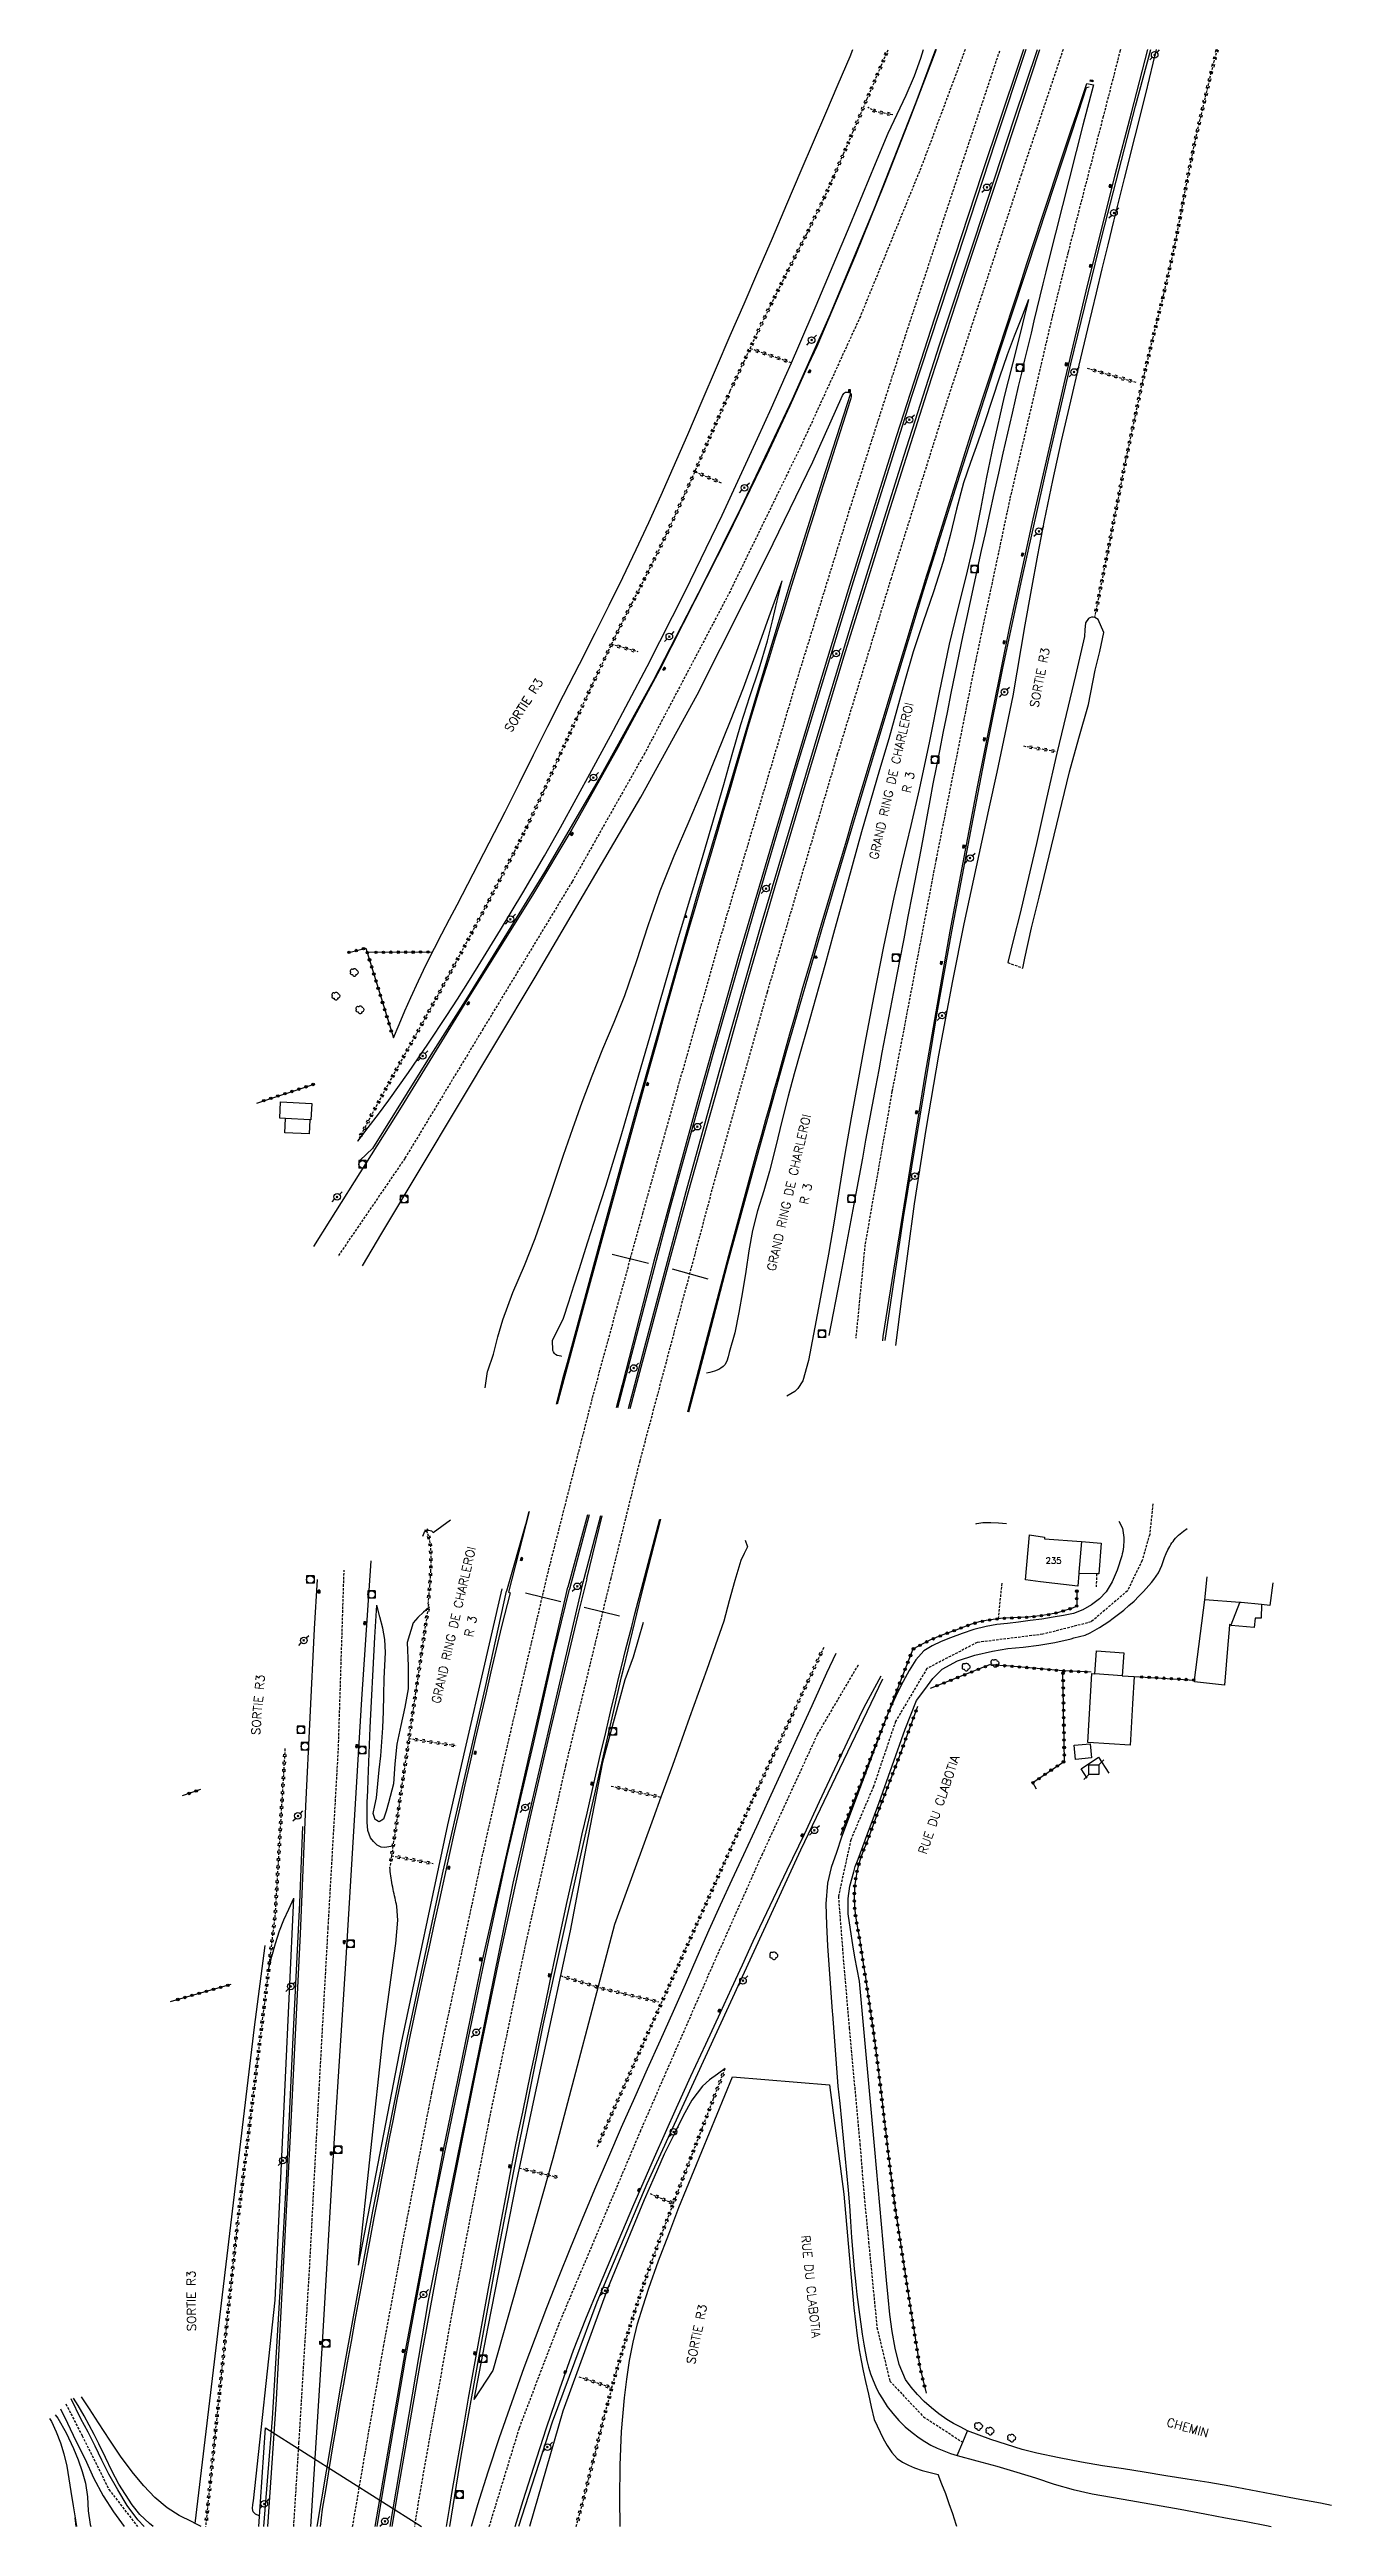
# Model space of a CAD drawing. Header units: millimetres. Extents: x 145000 to 146000, y 128000 to 128940.
# Drawn here: x 145741 to 146000, y 128176 to 128676 of the extents above; entities that cross this region are included whole.
import ezdxf
from ezdxf.enums import TextEntityAlignment as Align

# ---------------------------------------------------------------- set-up
doc = ezdxf.new("R2010")
doc.units = ezdxf.units.MM
doc.linetypes.add('DASHED', pattern=[0.75, 0.5, -0.25])
doc.layers.get('0').update_dxf_attribs({"linetype": 'CONTINUOUS'})
for name, color, linetype in [('W0001', 6, 'DASHED'), ('W0008', 7, 'CONTINUOUS'), ('W0010', 4, 'CONTINUOUS'), ('W0071', 7, 'CONTINUOUS'), ('W0101', 7, 'CONTINUOUS'), ('W0104', 1, 'CONTINUOUS'), ('W0112', 1, 'DASHED'), ('W0120', 7, 'CONTINUOUS'), ('W0211', 2, 'CONTINUOUS'), ('W0214', 2, 'CONTINUOUS'), ('W0220', 5, 'DASHED'), ('W0300', 7, 'CONTINUOUS'), ('W0323', 7, 'CONTINUOUS'), ('W0330', 7, 'CONTINUOUS'), ('W0333', 7, 'CONTINUOUS'), ('W0401', 7, 'CONTINUOUS'), ('W0420', 7, 'CONTINUOUS'), ('W0473', 7, 'CONTINUOUS'), ('W0600', 7, 'CONTINUOUS'), ('W0850', 7, 'CONTINUOUS'), ('W0989', 7, 'CONTINUOUS'), ('W0990', 7, 'CONTINUOUS'), ('W0991', 7, 'CONTINUOUS')]:
    doc.layers.add(name, color=color, linetype=linetype)
doc.styles.get("Standard").update_dxf_attribs({"font": 'romans.shx', "width": 0.85})

msp = doc.modelspace()

# ---------------------------------------------------------------- texts
at = {"layer": 'W0989'}
for s, rotation, p in [('SORTIE R3', 78.9623, (145939.92, 128543.23)), ('SORTIE R3', 57.6043, (145833.6, 128538.48)), ('SORTIE R3', 85.216, (145782.71, 128335.77)), ('RUE DU CLABOTIA', 71.1907, (145917.35, 128311.82)), ('RUE DU CLABOTIA', 276.0025, (145893.79, 128234.8)), ('SORTIE R3', 90.57, (145769.81, 128215.41)), ('SORTIE R3', 78.328, (145870.59, 128208.83)), ('CHEMIN', 344.3014, (145966.8, 128197.13))]:
    msp.add_text(s, height=1.75, rotation=rotation, dxfattribs=at).set_placement(p, align=Align.MIDDLE_LEFT)
for p in [(145911.12, 128528.35), (145890.43, 128445.28), (145822.74, 128357.97)]:
    msp.add_text('GRAND RING DE CHARLEROI', height=1.75, rotation=77.1167, dxfattribs=at).set_placement(p, align=Align.MIDDLE_CENTER)
at = {"layer": 'W0990'}
for p in [(145914.55, 128528.09), (145893.85, 128445.01), (145826.17, 128357.7)]:
    msp.add_text('R 3', height=1.75, rotation=78.345, dxfattribs=at).set_placement(p, align=Align.MIDDLE_CENTER)
at = {"layer": 'W0991'}
msp.add_text('235', height=1.25, dxfattribs=at).set_placement((145943.87, 128370.98), align=Align.MIDDLE_CENTER)

# ---------------------------------------------------------------- blocks, each defined once
blk = doc.blocks.new('T420')
for p, q in [((0.75, 0.75), (-0.75, 0.75)), ((-0.75, 0.75), (-0.75, -0.75)), ((0.75, 0.75), (0.75, -0.75)), ((0.75, -0.75), (-0.75, -0.75))]:
    blk.add_line(p, q)
blk.add_ellipse((0, 0), major_axis=(-0.53, 0.53), ratio=1, start_param=3.926991, end_param=10.210176)
blk = doc.blocks.new('T473')
for p, q in [((-0.166667, 0.166667), (0.166667, -0.166667)), ((-0.166667, -0.166667), (0.166667, 0.166667)), ((0.500001, 0.500001), (1.000002, 1.000002)), ((-1.000002, -1.000002), (-0.500001, -0.500001))]:
    blk.add_line(p, q)
blk.add_ellipse((0, 0), major_axis=(0.471405, 0.471405), ratio=1, start_param=5.4977871438, end_param=11.780972451)
blk = doc.blocks.new('T300')
for p, q in [((-0.8, 0.51), (-0.86, 0.34)), ((-0.86, 0.34), (-0.86, 0.17)), ((-0.86, 0.17), (-0.74, 0.06)), ((-0.69, 0.63), (-0.8, 0.51)), ((-0.8, -0.06), (-0.74, 0.06)), ((-0.74, 0.06), (-0.69, 0.11)), ((-0.57, 0.69), (-0.69, 0.63)), ((-0.46, 0.69), (-0.57, 0.69)), ((-0.29, 0.63), (-0.46, 0.69)), ((-0.29, 0.63), (-0.17, 0.74)), ((-0.23, 0.57), (-0.29, 0.63)), ((-0.17, 0.74), (-0.06, 0.8)), ((-0.06, 0.8), (0.06, 0.8)), ((0.06, 0.8), (0.23, 0.74)), ((0.23, 0.74), (0.34, 0.63)), ((0.34, 0.63), (0.4, 0.51)), ((0.46, 0.46), (0.34, 0.46)), ((0.4, 0.51), (0.4, 0.46)), ((0.57, 0.4), (0.46, 0.46)), ((0.57, 0.4), (0.69, 0.29)), ((0.69, 0.29), (0.74, 0.17)), ((0.74, 0.06), (0.69, -0.17)), ((0.74, 0.17), (0.74, 0.06)), ((-0.8, -0.17), (-0.8, -0.06)), ((-0.8, -0.23), (-0.8, -0.17)), ((-0.74, -0.34), (-0.8, -0.23)), ((-0.69, -0.4), (-0.74, -0.34)), ((-0.51, -0.46), (-0.69, -0.4)), ((-0.4, -0.46), (-0.51, -0.46)), ((-0.4, -0.46), (-0.34, -0.46)), ((-0.34, -0.46), (-0.34, -0.4)), ((-0.34, -0.51), (-0.34, -0.46)), ((-0.29, -0.63), (-0.34, -0.51)), ((-0.17, -0.74), (-0.29, -0.63)), ((-0.06, -0.8), (-0.17, -0.74)), ((0.06, -0.8), (-0.06, -0.8)), ((0.17, -0.74), (0.06, -0.8)), ((0.23, -0.69), (0.17, -0.74)), ((0.29, -0.46), (0.23, -0.46)), ((0.29, -0.63), (0.23, -0.69)), ((0.46, -0.4), (0.29, -0.46)), ((0.34, -0.51), (0.29, -0.63)), ((0.34, -0.51), (0.34, -0.46)), ((0.57, -0.34), (0.46, -0.4)), ((0.63, -0.29), (0.57, -0.34)), ((0.69, -0.17), (0.63, -0.29))]:
    blk.add_line(p, q)
blk = doc.blocks.new('T850')
for p, q in [((-0.25, -0.15), (0, 0.32)), ((0, 0.32), (0.25, -0.15)), ((-0.25, -0.15), (0.25, -0.15))]:
    blk.add_line(p, q)
for major_axis in [(-0.106, 0.106), (-0.0354, 0.0354), (-0.0236, 0.0236)]:
    blk.add_ellipse((0, 0), major_axis=major_axis, ratio=1, start_param=3.926991, end_param=10.210176)
blk = doc.blocks.new('T600')
for p, q in [((-0.999999, 0.999999), (0.999999, 0.999999)), ((-0.999999, -0.999999), (-0.999999, 0.999999)), ((0.999999, 0.999999), (1.999998, 1.999998)), ((0.999999, 0.999999), (0.999999, -0.999999)), ((-0.999999, -0.999999), (-1.999998, -1.999998)), ((0.999999, -0.999999), (-0.999999, -0.999999))]:
    blk.add_line(p, q)
blk = doc.blocks.new('T401')
for p, q in [((-0.3, 0.3), (0, 0.3)), ((-0.3, -0.25), (-0.3, 0.3)), ((-0.3, 0.15), (0, 0.15)), ((-0.3, 0), (0, 0)), ((0, 0.3), (0, -0.25)), ((-0.3, -0.15), (0, -0.15)), ((-0.3, -0.25), (-0.3, -0.3)), ((-0.3, -0.3), (0, -0.3)), ((0, -0.3), (0, -0.25))]:
    blk.add_line(p, q)
blk = doc.blocks.new('t323o')
at = {"color": 0, "linetype": 'Continuous'}
for radius in [0.25, 0.15]:
    blk.add_circle((0, 0), radius, dxfattribs=at)
blk = doc.blocks.new('t220o')
at = {"color": 0, "linetype": 'Continuous'}
for p, q in [((-0.25, 0.25), (0.25, 0.25)), ((-0.25, -0.25), (0.25, -0.25))]:
    blk.add_line(p, q, dxfattribs=at)

# ---------------------------------------------------------------- linework, layer by layer
at = {"layer": 'W0001'}
for points in [[(145926.02, 128676), (145917.35, 128652.77), (145904.86, 128622.13), (145893.02, 128596.3), (145878.54, 128566.61), (145861.31, 128533.95), (145846.65, 128508.01), (145828.67, 128478.3), (145812.86, 128452.14), (145799.39, 128432.43), (145799.39, 128432.43)], [(145802.33, 128176), (145804.84, 128190.68), (145808.58, 128212.35), (145813.34, 128238.05), (145818.34, 128263.57), (145823.35, 128286.96), (145828.52, 128311.27), (145834.03, 128335.47), (145841.9, 128369.02), (145850.96, 128404.56), (145860.93, 128441.07), (145868.02, 128466.45), (145877.7, 128500.44), (145891.84, 128547.99), (145902.75, 128583.27), (145913.94, 128618.15), (145925.5, 128653.24), (145933.08, 128675.95)], [(145945.8, 128676), (145937.39, 128650.84), (145922.19, 128604.56), (145911.06, 128569.23), (145900.21, 128533.69), (145886.04, 128485.75), (145875.85, 128449.42), (145860.3, 128391.04), (145854.44, 128367.35), (145845.33, 128329.58), (145837.28, 128293.78), (145829.85, 128257.97), (145822.78, 128221.26), (145816.02, 128183.55), (145814.8, 128176)], [(145957.38, 128676), (145957.33, 128675.82), (145953.9, 128662.47), (145946.79, 128635.01), (145943.68, 128622.42), (145935.06, 128585.33), (145928.15, 128552.72), (145920.15, 128512.53), (145911.25, 128465.68), (145905.79, 128434.72), (145903.93, 128415.85)], [(145963.92, 128382.41), (145963.29, 128376.26), (145961.74, 128370.99), (145958.79, 128364.86), (145951.45, 128358.59), (145941.69, 128356.1), (145928.45, 128354.45), (145918.3, 128349.18), (145911.97, 128338.52), (145907.52, 128325.38), (145902.93, 128314.61), (145900.43, 128303.18), (145901.47, 128289.78), (145902.61, 128276.61), (145904.77, 128253.19), (145905.64, 128242.57), (145906.53, 128233.4), (145908.21, 128216.17), (145910.82, 128205.33), (145917.62, 128198.14), (145925.54, 128193)], [(145790.44, 128176), (145791.5, 128192.87), (145793.63, 128227.99), (145795.57, 128264.16), (145797.39, 128296.84), (145799.45, 128332.7), (145800.61, 128369.03), (145800.61, 128369.03)], [(145829.93, 128176), (145836.02, 128195.92), (145844, 128216.86), (145860.43, 128255.73), (145874.85, 128288.78), (145885.03, 128311.6), (145896.22, 128335.92), (145904.48, 128349.94), (145904.48, 128349.94)], [(145744.42, 128200.75), (145747.69, 128194.32), (145753.12, 128183.47), (145758.88, 128176)]]:
    msp.add_lwpolyline(points, dxfattribs=at)
at = {"layer": 'W0008'}
for points in [[(145920.15, 128676), (145919.77, 128674.95), (145915.01, 128662.4), (145909.67, 128648.85), (145903.87, 128634.49), (145896.07, 128616.08), (145894.42, 128612.48), (145890.59, 128604.11), (145886, 128594.12), (145878.01, 128577.74), (145873.82, 128569.4), (145864.37, 128550.83), (145855.87, 128535.11), (145846.57, 128518.54), (145838.88, 128505.65), (145825.53, 128484.32), (145812.15, 128462.51), (145797.75, 128439.63), (145794.44, 128434.41)], [(145937.8, 128676), (145936.85, 128673.17), (145929.42, 128650.9), (145919.86, 128621.79), (145912.17, 128598.01), (145902.68, 128567.78), (145896.13, 128546.36), (145887.36, 128517.08), (145880.23, 128492.9), (145871.99, 128463.58), (145863.13, 128431.39), (145856.79, 128406.42), (145855.56, 128401.84)], [(145858.35, 128401.68), (145859.23, 128405), (145866.41, 128431.71), (145870.12, 128445.24), (145876.26, 128467.13), (145881.74, 128486.72), (145887.71, 128507.33), (145893.8, 128527.7), (145901.6, 128553.63), (145910.5, 128582.1), (145919.2, 128609.57), (145926.3, 128631.26), (145932.47, 128649.85), (145941.1, 128676)], [(145913.41, 128440.88), (145917.95, 128468.96), (145922.99, 128498.02), (145928.46, 128526.8), (145935.03, 128559.55), (145939.74, 128581.28), (145946.21, 128609.37), (145950.43, 128627.24), (145956.32, 128650.7), (145959.59, 128663.2), (145962.94, 128676)], [(145878.3, 128432.57), (145883.26, 128451), (145884.11, 128453.99), (145884.95, 128456.99), (145885.79, 128459.99), (145886.64, 128462.98), (145887.48, 128465.98), (145888.32, 128468.98), (145889.14, 128471.92), (145889.96, 128474.87), (145890.78, 128477.81), (145891.61, 128480.75), (145892.44, 128483.7), (145893.27, 128486.64), (145894.32, 128490.24), (145895.37, 128493.85), (145896.44, 128497.45), (145897.51, 128501.05), (145898.58, 128504.65), (145899.65, 128508.24), (145900.85, 128512.26), (145902.04, 128516.28), (145903.24, 128520.3), (145904.45, 128524.32), (145905.65, 128528.33), (145906.86, 128532.35), (145908.06, 128536.33), (145909.26, 128540.32), (145910.46, 128544.31), (145911.67, 128548.3), (145912.88, 128552.28), (145914.1, 128556.26), (145915.12, 128559.62), (145916.16, 128562.97), (145917.19, 128566.32), (145918.23, 128569.67), (145919.27, 128573.02), (145920.31, 128576.37), (145921.45, 128580.02), (145922.59, 128583.68), (145923.73, 128587.33), (145924.87, 128590.98), (145926.02, 128594.63), (145927.19, 128598.28), (145928.57, 128602.58), (145929.97, 128606.88), (145931.38, 128611.17), (145932.8, 128615.46), (145934.21, 128619.76), (145935.63, 128624.05), (145937.1, 128628.52), (145938.56, 128633), (145940.03, 128637.47), (145941.5, 128641.94), (145942.98, 128646.41), (145944.47, 128650.88), (145945.48, 128653.93), (145946.51, 128656.98), (145947.53, 128660.02), (145948.55, 128663.06), (145949.58, 128666.11), (145950.61, 128669.15)], [(145950.6, 128669.13), (145951.96, 128668.88), (145949.8, 128660.74), (145942.95, 128633.64), (145942.34, 128631.16), (145941.73, 128628.68), (145941.13, 128626.2), (145940.53, 128623.72), (145939.92, 128621.24), (145939.33, 128618.76), (145938.68, 128616.07), (145938.04, 128613.38), (145937.39, 128610.7), (145936.75, 128608.01), (145936.12, 128605.32), (145935.49, 128602.63), (145934.56, 128598.58), (145933.64, 128594.52), (145932.73, 128590.47), (145931.83, 128586.41), (145930.94, 128582.36), (145930.04, 128578.3), (145929.29, 128574.88), (145928.54, 128571.45), (145927.79, 128568.03), (145927.04, 128564.61), (145926.31, 128561.18), (145925.58, 128557.76), (145924.76, 128553.87), (145923.95, 128549.98), (145923.15, 128546.09), (145922.36, 128542.2), (145921.58, 128538.31), (145920.81, 128534.41), (145920.17, 128531.09), (145919.53, 128527.76), (145918.91, 128524.43), (145918.29, 128521.1), (145917.66, 128517.77), (145917.04, 128514.44), (145916.18, 128509.95), (145915.33, 128505.46), (145914.47, 128500.98), (145913.62, 128496.49), (145912.76, 128492.01), (145911.9, 128487.52), (145911.24, 128484.03), (145910.57, 128480.53), (145909.9, 128477.04), (145909.23, 128473.54), (145908.57, 128470.04), (145907.91, 128466.55), (145907.24, 128462.97), (145906.58, 128459.4), (145905.92, 128455.82), (145905.27, 128452.24), (145904.62, 128448.66), (145903.98, 128445.08)], [(145804.34, 128430.45), (145808.2, 128437.1), (145839.22, 128488.77), (145860.53, 128525.09), (145871.9, 128545.76), (145886.09, 128573.9), (145895.26, 128592.77), (145901.28, 128606.18), (145901.4, 128606.38), (145901.52, 128606.58), (145901.67, 128606.73), (145901.88, 128606.81), (145902.11, 128606.84), (145902.34, 128606.83), (145902.51, 128606.8), (145902.68, 128606.75), (145902.83, 128606.68), (145902.87, 128606.59), (145902.99, 128606.38), (145902.99, 128606.28), (145903, 128605.97), (145902.94, 128605.57), (145902.9, 128605.42), (145902.86, 128605.28), (145902.8, 128605.14)], [(145902.8, 128605.14), (145898.82, 128592.69), (145897.69, 128589.15), (145896.57, 128585.61), (145895.45, 128582.06), (145894.33, 128578.52), (145893.22, 128574.98), (145892.11, 128571.43), (145890.64, 128566.76), (145889.18, 128562.09), (145887.73, 128557.42), (145886.28, 128552.75), (145884.84, 128548.07), (145883.42, 128543.39), (145882.17, 128539.19), (145880.93, 128534.98), (145879.7, 128530.78), (145878.47, 128526.57), (145877.24, 128522.36), (145876.01, 128518.16), (145874.86, 128514.27), (145873.71, 128510.39), (145872.56, 128506.51), (145871.41, 128502.63), (145870.27, 128498.74), (145869.14, 128494.85), (145867.79, 128490.13), (145866.45, 128485.41), (145865.12, 128480.68), (145863.8, 128475.95), (145862.48, 128471.22), (145861.16, 128466.49), (145859.73, 128461.37), (145858.31, 128456.24), (145856.89, 128451.11), (145855.47, 128445.98), (145854.06, 128440.84), (145852.65, 128435.71)], [(145903.98, 128445.08), (145900.7, 128427.86), (145898.47, 128416.4)], [(145909.39, 128415.31), (145909.49, 128416.24), (145913.41, 128440.88)], [(145852.65, 128435.71), (145848.3, 128419.74), (145843.64, 128402.54)], [(145870.01, 128401), (145872.72, 128411.36), (145878.3, 128432.57)], [(145837.99, 128380.9), (145833.79, 128364.6)], [(145849.77, 128380.2), (145848.98, 128377.26), (145845.79, 128365.61)], [(145849.61, 128367.3), (145852.7, 128380.03)], [(145860.65, 128365.28), (145864.35, 128379.36)], [(145916.23, 128342.75), (145917.87, 128344.97), (145919.51, 128347.19), (145921.4, 128349.07), (145924.48, 128350.77), (145927.99, 128351.88), (145931.57, 128352.71), (145934.64, 128353.21), (145937.77, 128353.49), (145940.88, 128353.89), (145944.16, 128354.47), (145947.42, 128355.18), (145947.95, 128355.35), (145950.27, 128355.9), (145951.25, 128356.41), (145952.21, 128356.94), (145953.16, 128357.5), (145954.09, 128358.09), (145955.01, 128358.7), (145955.9, 128359.33), (145957, 128360.14), (145958.07, 128360.99), (145959.11, 128361.88), (145960.13, 128362.8), (145961.11, 128363.76), (145962.04, 128364.74), (145962.58, 128365.34), (145963.12, 128365.94), (145963.64, 128366.55), (145964.14, 128367.18), (145964.61, 128367.82), (145965.04, 128368.49), (145965.42, 128369.23), (145965.74, 128370), (145966.02, 128370.8), (145966.3, 128371.6), (145966.6, 128372.38), (145966.96, 128373.14), (145967.16, 128373.49), (145967.36, 128373.84), (145967.56, 128374.19), (145967.77, 128374.53), (145968, 128374.86), (145968.24, 128375.18), (145968.52, 128375.5), (145968.81, 128375.81), (145969.12, 128376.11), (145969.45, 128376.39), (145969.78, 128376.66), (145970.13, 128376.91)], [(145957.05, 128378.96), (145957.79, 128377.54), (145957.88, 128377.06), (145957.95, 128376.58), (145958.01, 128376.1), (145958.04, 128375.62), (145958.05, 128375.13), (145958.05, 128374.65), (145958.02, 128374.19), (145957.98, 128373.74), (145957.92, 128373.28), (145957.85, 128372.82), (145957.76, 128372.37), (145957.65, 128371.92)], [(145970.13, 128376.91), (145970.88, 128377.48)], [(145793.88, 128176), (145796.21, 128211.9), (145798.7, 128254.38), (145800.95, 128289.66), (145804.18, 128343.02), (145806.05, 128370.92)], [(145957.65, 128371.92), (145956.72, 128369.07), (145955.74, 128366.69), (145954.52, 128364.67), (145953.14, 128363.25), (145951.54, 128362.01), (145949.82, 128361.01), (145947.91, 128360.32), (145945.87, 128359.91), (145943.82, 128359.55), (145941.49, 128359.16), (145939.14, 128358.86), (145936.79, 128358.56), (145934.6, 128358.29), (145932.41, 128358.04), (145930.25, 128357.66), (145927.8, 128357.05), (145925.39, 128356.28), (145923.04, 128355.38), (145921.17, 128354.63), (145919.34, 128353.8), (145917.71, 128352.74), (145916.06, 128350.94), (145914.72, 128348.78), (145913.49, 128346.55), (145912.34, 128344.32), (145911.31, 128342.01), (145910.28, 128339.71), (145901.06, 128315.16), (145900.02, 128312.08), (145898.98, 128309.01), (145898.21, 128305.89), (145897.88, 128301.7), (145898.02, 128297.44), (145898.22, 128293.18), (145899.15, 128279.96), (145899.22, 128279.44), (145900.32, 128264.89), (145900.69, 128261.4), (145901.05, 128257.9), (145901.4, 128254.4), (145901.73, 128250.9), (145902.06, 128247.4), (145902.38, 128243.9), (145902.64, 128240.72), (145902.87, 128237.53), (145903.09, 128234.35), (145903.32, 128231.16), (145903.59, 128227.98), (145903.92, 128224.81), (145904.15, 128222.81), (145904.4, 128220.81), (145904.67, 128218.81), (145904.95, 128216.82), (145905.24, 128214.82), (145905.54, 128212.83), (145906.17, 128209.53), (145906.51, 128208.17), (145906.94, 128206.82), (145907.43, 128205.49), (145907.99, 128204.2), (145908.62, 128202.94), (145909.3, 128201.74), (145910.29, 128200.24), (145911.4, 128198.8), (145912.61, 128197.42), (145913.91, 128196.13), (145915.29, 128194.94), (145916.73, 128193.87), (145917.9, 128193.12), (145919.12, 128192.43), (145920.4, 128191.8), (145921.7, 128191.24), (145923.04, 128190.76), (145924.39, 128190.35)], [(145795.18, 128367.14), (145794.54, 128357.22), (145792.79, 128321.4), (145791.71, 128295.61)], [(145806.91, 128176), (145812.99, 128211.48), (145820.69, 128252.04), (145828.57, 128290.3), (145845.79, 128365.61)], [(145849.61, 128367.3), (145847.83, 128360.01), (145846.05, 128352.72), (145844.3, 128345.42), (145842.16, 128336.41), (145840.06, 128327.38), (145838, 128318.35), (145835.87, 128308.84), (145833.79, 128299.33), (145831.74, 128289.8), (145829.34, 128278.42), (145826.99, 128267.03), (145824.69, 128255.62), (145821.79, 128240.64), (145818.98, 128225.64), (145816.26, 128210.63), (145813.93, 128197.51), (145811.66, 128184.39), (145810.26, 128176)], [(145821.3, 128176), (145821.89, 128179.65), (145822.53, 128183.49), (145824.96, 128197.48), (145825.75, 128201.91), (145826.55, 128206.33), (145827.35, 128210.76), (145828.16, 128215.18), (145828.97, 128219.6), (145829.79, 128224.02), (145830.65, 128228.64), (145831.51, 128233.26), (145832.38, 128237.87), (145833.25, 128242.49), (145834.14, 128247.1), (145835.05, 128251.7), (145835.85, 128255.67), (145836.67, 128259.64), (145837.49, 128263.61), (145838.33, 128267.57), (145839.16, 128271.53), (145840, 128275.5), (145841.12, 128280.83), (145842.25, 128286.17), (145843.38, 128291.5), (145844.52, 128296.84), (145845.68, 128302.17), (145846.85, 128307.49), (145847.78, 128311.67), (145848.71, 128315.84), (145849.66, 128320.01), (145850.61, 128324.17), (145851.57, 128328.34), (145852.55, 128332.5), (145853.23, 128335.43), (145853.93, 128338.37), (145854.62, 128341.3), (145855.33, 128344.23), (145856.04, 128347.16), (145856.76, 128350.09), (145857.39, 128352.62), (145858.03, 128355.16), (145858.68, 128357.69), (145859.33, 128360.23), (145859.99, 128362.76), (145860.65, 128365.28)], [(145834.16, 128364.47), (145832.42, 128357.65), (145831.34, 128353.1), (145830.27, 128348.55), (145829.2, 128343.99), (145828.15, 128339.44), (145827.1, 128334.88), (145826.05, 128330.33), (145825, 128325.7), (145823.95, 128321.07), (145822.92, 128316.45), (145821.89, 128311.82), (145820.86, 128307.18), (145819.84, 128302.55), (145818.8, 128297.79), (145817.76, 128293.02), (145816.73, 128288.26), (145815.71, 128283.49), (145814.7, 128278.72), (145813.7, 128273.95), (145812.89, 128270.02), (145812.09, 128266.09), (145811.29, 128262.16), (145810.51, 128258.23), (145809.73, 128254.29), (145808.95, 128250.35), (145808.17, 128246.34), (145807.4, 128242.32), (145806.64, 128238.3), (145805.89, 128234.28), (145805.14, 128230.26), (145804.39, 128226.24), (145803.6, 128221.94), (145802.8, 128217.64), (145802.01, 128213.34), (145801.23, 128209.03), (145800.46, 128204.73), (145799.7, 128200.42), (145798.98, 128196.24), (145798.27, 128192.06), (145797.58, 128187.87), (145796.89, 128183.69), (145796.21, 128179.5), (145795.75, 128176)], [(145833.79, 128364.6), (145834.16, 128364.47)], [(145899.9, 128352.2), (145898.05, 128348.26), (145895.05, 128341.67), (145892.04, 128335.09), (145889.03, 128328.5), (145886.44, 128322.87), (145883.86, 128317.24), (145881.27, 128311.61), (145878.92, 128306.53), (145876.58, 128301.45), (145874.27, 128296.35), (145871.84, 128290.88), (145869.45, 128285.4), (145867.04, 128279.92), (145864.44, 128274.12), (145861.83, 128268.33), (145859.23, 128262.53), (145856.59, 128256.53), (145853.97, 128250.52), (145851.39, 128244.5), (145848.84, 128238.4), (145846.33, 128232.28), (145843.86, 128226.15), (145841.49, 128220.13), (145839.16, 128214.09), (145836.9, 128208.03), (145834.39, 128200.98), (145831.95, 128193.91), (145829.66, 128186.97), (145827.58, 128180.37), (145826.26, 128176)], [(145835.17, 128176), (145836.78, 128181.23), (145838.94, 128188), (145841.5, 128195.91), (145844.14, 128203.79), (145846.95, 128211.61), (145849.44, 128217.94), (145852.05, 128224.23), (145854.69, 128230.5), (145858.94, 128240.54), (145863.27, 128250.54), (145867.71, 128260.49), (145870.66, 128266.93), (145873.66, 128273.35), (145876.65, 128279.77), (145878.84, 128284.57), (145881.03, 128289.37), (145883.24, 128294.16), (145886.65, 128301.38), (145890.1, 128308.57), (145893.55, 128315.78), (145896.64, 128322.35), (145899.73, 128328.94), (145902.83, 128335.51), (145905.63, 128341.37), (145909.06, 128347.69)], [(145908.63, 128322.11), (145913.94, 128336.92), (145916.23, 128342.75)], [(145904.67, 128286.08), (145904.22, 128288.51), (145903.77, 128290.94), (145903.37, 128293.38), (145902.85, 128296.52), (145902.42, 128299.67), (145902.39, 128302.79), (145902.76, 128305.23), (145903.57, 128308.15), (145903.84, 128309.19), (145904.39, 128310.73), (145905.81, 128314.54), (145905.96, 128314.93), (145907.22, 128318.32), (145908.63, 128322.11)], [(145791.71, 128295.61), (145789.75, 128254.92), (145787.84, 128219.39), (145786.88, 128201.66), (145785.11, 128176)], [(145926.53, 128195.28), (145925.12, 128196.04), (145923.7, 128196.8), (145922.33, 128197.62), (145920.74, 128198.74), (145919.21, 128199.95), (145917.77, 128201.25), (145916.39, 128202.64), (145915.11, 128204.12), (145914, 128205.69), (145912.68, 128208.71), (145911.89, 128212.02), (145911.28, 128215.36), (145910.78, 128218.79), (145910.48, 128222.27), (145910.17, 128225.74), (145907.76, 128252.12), (145904.67, 128286.08)], [(145760.22, 128176), (145758.98, 128177.34), (145756.81, 128180.25), (145754.89, 128183.37), (145753.1, 128186.56), (145751.67, 128189.36), (145750.33, 128192.22), (145748.92, 128195.03), (145747.45, 128197.72), (145745.48, 128201.73), (145745.48, 128201.73)], [(145743.36, 128199.77), (145744.75, 128196.87), (145746.46, 128193.29), (145748.31, 128189.58), (145750.03, 128185.8), (145751.97, 128182.16), (145754.02, 128178.98), (145756.19, 128176)], [(145924.39, 128190.35), (145925.54, 128193), (145926.53, 128195.28)]]:
    msp.add_lwpolyline(points, dxfattribs=at)
at = {"layer": 'W0010'}
for points in [[(145920.03, 128676), (145916.04, 128665.28), (145907.66, 128643.93), (145898.74, 128622.59), (145891.06, 128605.33), (145880.74, 128583.46), (145873.26, 128568.41), (145863, 128548.56), (145852.09, 128528.87), (145841.09, 128509.91), (145825.55, 128484.71), (145818.15, 128473.04), (145806.34, 128454.15), (145803.86, 128451.82)], [(145938.29, 128676), (145932.06, 128657.34), (145924.46, 128634.17), (145915.2, 128605.99), (145903.4, 128568.56), (145891.65, 128530.09), (145883.36, 128501.95), (145875.53, 128474.85), (145866.45, 128442.31), (145860.37, 128419.24), (145855.79, 128401.83)], [(145858.07, 128401.69), (145861.24, 128413.94), (145869.67, 128445.51), (145876.35, 128469.54), (145884.86, 128499.29), (145891.89, 128523), (145897.53, 128541.92), (145903.26, 128560.74), (145909.04, 128579.31), (145913.7, 128594.15), (145920.85, 128616.39), (145927.95, 128637.77), (145935.98, 128662.19), (145940.61, 128676)], [(145909.86, 128415.37), (145913.56, 128440.21), (145920.37, 128481.53), (145923.34, 128497.96), (145927.35, 128519.31), (145930.17, 128534.05), (145933.73, 128551.48), (145937.45, 128568.99), (145942.89, 128593.37), (145947.35, 128612.54), (145953.69, 128638.46), (145960.41, 128664.59), (145963.5, 128676)], [(145870.22, 128400.99), (145873.31, 128412.65), (145878.04, 128430.83), (145883.75, 128451.62), (145890.03, 128474.01), (145897.52, 128499.95), (145905.03, 128525.07), (145910.49, 128543.2), (145917.63, 128566.82), (145924.47, 128588.59), (145932.88, 128614.79), (145940.86, 128638.77), (145948.91, 128663.35), (145950.56, 128668.35), (145951.05, 128668.47)], [(145902.87, 128606.59), (145897.16, 128588.85), (145890.51, 128567.68), (145883.88, 128545.72), (145876.87, 128522.15), (145871.75, 128504.94), (145864.84, 128480.49), (145859.47, 128461.49), (145852.92, 128437.73), (145845.63, 128410.9), (145844.81, 128407.85), (145843.45, 128402.55)], [(145837.91, 128380.9), (145837.23, 128378.25), (145833.38, 128364.8)], [(145850.1, 128380.18), (145846.15, 128365.2)], [(145848.49, 128365.1), (145852.44, 128380.05)], [(145857.11, 128349.32), (145860.58, 128363.85), (145864.55, 128379.35)], [(145807.28, 128176), (145808.64, 128184.13), (145813, 128209.79), (145818.85, 128241.44), (145823.51, 128263.9), (145828.61, 128288.64), (145833.49, 128311.19), (145838.87, 128334.01), (145842.99, 128352.28), (145846.15, 128365.2)], [(145848.49, 128365.1), (145834.7, 128305.88), (145817.58, 128221.6), (145809.85, 128176)], [(145795.14, 128176), (145799.95, 128204.3), (145806.42, 128239.64), (145813.49, 128275.07), (145820.64, 128308.26), (145829.07, 128345.16), (145833.38, 128364.8)], [(145821.96, 128176), (145824.31, 128190.6), (145827.89, 128210.35), (145831.42, 128229.96), (145834.86, 128247.74), (145840.78, 128277.18), (145848.62, 128312.36), (145856.64, 128347.48), (145857.11, 128349.32)], [(145909.33, 128347.05), (145892.76, 128312.54), (145861.76, 128245.17), (145851.64, 128221.26), (145842.62, 128197.04), (145835.85, 128176)], [(145792.2, 128317.28), (145791.61, 128301.91), (145790.17, 128273.32), (145788.94, 128245.83), (145787.76, 128225.65), (145786.1, 128197.77), (145784.3, 128176.02)]]:
    msp.add_lwpolyline(points, dxfattribs=at)
at = {"layer": 'W0071'}
for points in [[(146000, 128180.25), (145997.76, 128180.68), (145992.86, 128181.61), (145987.96, 128182.53), (145983.71, 128183.32), (145979.46, 128184.11), (145975.2, 128184.86), (145970.87, 128185.57), (145966.53, 128186.24), (145962.2, 128186.93), (145957.97, 128187.6), (145953.75, 128188.27), (145949.54, 128189.01), (145945.02, 128189.86), (145940.51, 128190.79), (145937.55, 128191.55), (145931.24, 128193.56), (145926.53, 128195.28)], [(145924.39, 128190.35), (145928.41, 128189.24), (145932.43, 128188.14), (145936.43, 128186.99), (145940.23, 128185.79), (145944.02, 128184.54), (145947.84, 128183.45), (145951.7, 128182.62), (145955.6, 128181.94), (145959.5, 128181.27), (145964.47, 128180.36), (145969.44, 128179.46), (145974.41, 128178.55), (145978.58, 128177.77), (145982.75, 128176.99), (145986.91, 128176.18), (145987.84, 128176)]]:
    msp.add_lwpolyline(points, dxfattribs=at)
at = {"layer": 'W0101'}
for points in [[(145949.52, 128374.84), (145949, 128368.67), (145948.98, 128368.38), (145948.76, 128365.82), (145941.24, 128366.7), (145941.25, 128366.7), (145938.22, 128367.06), (145939, 128376.15)], [(145939, 128376.15), (145942.08, 128375.73), (145942.08, 128375.35), (145949.52, 128374.84)], [(145981.72, 128362.51), (145981.52, 128362.53), (145974.45, 128363.08), (145974.91, 128367.71)], [(145988.18, 128366.48), (145987.58, 128361.92), (145985.84, 128362.1), (145981.78, 128362.51), (145981.79, 128362.5), (145981.72, 128362.51)]]:
    msp.add_lwpolyline(points, dxfattribs=at)
at = {"layer": 'W0104'}
for points in [[(145787.79, 128463.56), (145794.07, 128463.23), (145793.89, 128459.92), (145793.69, 128459.93), (145788.8, 128460.19), (145787.62, 128460.25)], [(145957.72, 128347.73), (145952.18, 128348.14), (145952.52, 128352.77), (145958.06, 128352.36)], [(145951.53, 128331.13), (145948.28, 128330.85), (145948.03, 128333.73), (145951.29, 128334)]]:
    msp.add_lwpolyline(points, close=True, dxfattribs=at)
for points in [[(145793.69, 128459.93), (145793.56, 128457.11), (145788.66, 128457.34), (145788.8, 128460.19)], [(145949.52, 128374.84), (145953.51, 128374.51), (145952.99, 128368.32), (145952.58, 128368.33), (145948.98, 128368.38)], [(145979.76, 128358.02), (145979.41, 128358.05), (145979.33, 128357.07), (145979.07, 128354.03), (145978.38, 128345.82), (145972.33, 128346.5), (145972.36, 128346.86), (145974.45, 128363.08)], [(145985.84, 128362.1), (145985.8, 128359.33), (145984.58, 128359.35), (145984.39, 128357.45), (145979.71, 128357.89), (145979.76, 128358.02), (145981.52, 128362.53)], [(145957.72, 128347.73), (145960.18, 128347.58), (145959.85, 128342.06), (145959.42, 128334.81), (145959.36, 128333.73), (145950.86, 128334.24), (145950.77, 128334.24), (145951.6, 128348.17), (145952.18, 128348.14)]]:
    msp.add_lwpolyline(points, dxfattribs=at)
at = {"layer": 'W0112'}
for points in [[(145934.64, 128491.7), (145937.66, 128490.58)], [(145932.75, 128359.18), (145933.48, 128366.45)], [(145952.58, 128368.33), (145952.49, 128365.68)]]:
    msp.add_lwpolyline(points, dxfattribs=at)
at = {"layer": 'W0120'}
for points in [[(145816.48, 128375.91), (145816.89, 128376.92), (145817.26, 128377.11), (145817.39, 128377.18), (145818.26, 128376.95), (145818.6, 128376.64)], [(145783.37, 128176), (145784.75, 128195.89), (145816.24, 128176)]]:
    msp.add_lwpolyline(points, dxfattribs=at)
at = {"layer": 'W0211'}
for points in [[(145803.37, 128455.62), (145805.46, 128458.37), (145807.55, 128461.12), (145809.61, 128463.9), (145813.64, 128469.52), (145817.55, 128475.23), (145821.36, 128480.99), (145823.49, 128484.3), (145825.59, 128487.62), (145827.67, 128490.96), (145832.22, 128498.33), (145836.69, 128505.75), (145841.06, 128513.24), (145844.29, 128518.97), (145847.46, 128524.74), (145850.61, 128530.53), (145854.39, 128537.47), (145858.13, 128544.43), (145861.81, 128551.43), (145869.51, 128566.63), (145876.94, 128581.99), (145884.12, 128597.45), (145886.93, 128603.67), (145889.7, 128609.91), (145890.96, 128612.79), (145892.43, 128616.16), (145895.93, 128624.3), (145899.37, 128632.45), (145902.8, 128640.62), (145905.35, 128646.79), (145907.89, 128652.97), (145910.51, 128659.12), (145912.3, 128662.96), (145914.13, 128666.79), (145915.8, 128670.67), (145917.05, 128674.28), (145917.58, 128676)], [(145964.58, 128676), (145963.92, 128673.28), (145962.42, 128667.09), (145960.27, 128658.52), (145958.13, 128649.95), (145956.01, 128641.38), (145954.82, 128636.56), (145953.64, 128631.74), (145952.47, 128626.92), (145950.71, 128619.62), (145948.98, 128612.31), (145947.27, 128605), (145945.44, 128596.99), (145943.64, 128588.98), (145941.95, 128580.95), (145940.6, 128573.94), (145939.33, 128566.92), (145938.09, 128559.9), (145937.27, 128555.1), (145936.47, 128550.31), (145935.62, 128545.52), (145934.07, 128537.83), (145932.39, 128530.16), (145930.71, 128522.5), (145928.23, 128511), (145925.77, 128499.51), (145923.44, 128487.99), (145920.66, 128473.02), (145918.09, 128458.01), (145915.75, 128442.96), (145914.43, 128433.44), (145913.2, 128423.9), (145911.98, 128414.36)], [(145938.84, 128625.54), (145937.38, 128621.82), (145935.92, 128618.11), (145934.52, 128614.38), (145932.98, 128609.89), (145931.51, 128605.37), (145930.02, 128600.85), (145928.56, 128596.75), (145927.07, 128592.65), (145925.69, 128588.52), (145924.25, 128583.25), (145922.98, 128577.92), (145921.59, 128572.63), (145919.64, 128566.53), (145917.54, 128560.48), (145915.54, 128554.4), (145913.83, 128548.58), (145912.21, 128542.72), (145910.58, 128536.87), (145908.76, 128530.6), (145906.92, 128524.34), (145905.12, 128518.07), (145903.21, 128511.23), (145901.35, 128504.38), (145899.47, 128497.54), (145897.68, 128491.09), (145895.88, 128484.65), (145894.07, 128478.21), (145892.79, 128473.71), (145891.52, 128469.22), (145890.28, 128464.71), (145889.01, 128459.67), (145887.8, 128454.62), (145886.51, 128449.59), (145885.34, 128445.59), (145884.12, 128441.6), (145883.06, 128437.58), (145882.31, 128433.48), (145881.72, 128429.33), (145881.05, 128425.2), (145880.31, 128421.08), (145879.49, 128416.98), (145878.38, 128412.96), (145878.14, 128412.09), (145877.9, 128411.24), (145877.49, 128410.5), (145877.13, 128410.15), (145876.71, 128409.84), (145876.27, 128409.56), (145875.41, 128409.2), (145874.48, 128408.97), (145873.76, 128408.79)], [(145844.48, 128412.19), (145844.43, 128412.21), (145844.04, 128412.31), (145843.64, 128412.4), (145843.3, 128412.57), (145843.09, 128412.8), (145842.92, 128413.09), (145842.77, 128413.37), (145842.72, 128415.45), (145843.84, 128417.68), (145844.94, 128419.91), (145845.99, 128423.18), (145847.02, 128426.46), (145848.05, 128429.74), (145849.85, 128435.35), (145851.67, 128440.96), (145853.46, 128446.58), (145856.54, 128456.73), (145859.51, 128466.92), (145862.46, 128477.11), (145864.36, 128483.67), (145866.25, 128490.22), (145868.16, 128496.78), (145870.62, 128505.06), (145873.11, 128513.35), (145875.57, 128521.64), (145877.28, 128527.67), (145878.97, 128533.71), (145880.73, 128539.74), (145882.54, 128545.37), (145884.4, 128550.99), (145886.11, 128556.65), (145887.14, 128560.66), (145888.09, 128564.69), (145889.04, 128568.73)], [(145937.66, 128490.58), (145937.79, 128491.24), (145937.92, 128491.9), (145938.05, 128492.55), (145939.42, 128498.73), (145940.95, 128504.87), (145942.48, 128511.01), (145944.01, 128517.41), (145945.53, 128523.81), (145947.08, 128530.21), (145948.97, 128537.02), (145950.9, 128543.82), (145952.25, 128550.71), (145953.22, 128554.5), (145954.05, 128558.32), (145952.89, 128560.94), (145952.57, 128561.14), (145952.22, 128561.32), (145952.15, 128561.34), (145951.87, 128561.41), (145951.54, 128561.39), (145951.2, 128561.29), (145950.9, 128561.16), (145950.31, 128560.27), (145950.22, 128558.89), (145950.13, 128557.51), (145948.33, 128549.64), (145946.43, 128541.79), (145944.55, 128533.94), (145942.47, 128524.83), (145940.42, 128515.71), (145938.31, 128506.61), (145937.1, 128501.64), (145935.87, 128496.67), (145934.64, 128491.7)], [(145803.49, 128228.74), (145812.2, 128273.62), (145821.57, 128317.64), (145832.5, 128365.24)], [(145817.82, 128361.57), (145816.67, 128360.54), (145815.52, 128359.51), (145814.55, 128358.41), (145813.34, 128354.41), (145813.55, 128349.75), (145813.57, 128345.12), (145812.88, 128341.38), (145812.05, 128337.67), (145811.29, 128333.95), (145810.88, 128329.93), (145810.55, 128325.9), (145809.6, 128322.06), (145809.11, 128320.4), (145808.54, 128318.78), (145807.67, 128318.26), (145807.41, 128318.38), (145807.14, 128318.55), (145806.89, 128318.74), (145806.49, 128319.94), (145806.81, 128321.51), (145807.14, 128323.07), (145807.4, 128325.91), (145807.72, 128328.74), (145808, 128331.57), (145808.16, 128333.45), (145808.3, 128335.32), (145808.43, 128337.19), (145808.58, 128340.51), (145808.66, 128343.83), (145808.72, 128347.15), (145808.84, 128349.78), (145808.95, 128352.41), (145808.83, 128355.02), (145808.41, 128357.35), (145807.8, 128359.65), (145807.2, 128361.96)], [(145860.99, 128358.51), (145860.99, 128358.51), (145858.96, 128351.47), (145857.32, 128346.93), (145852.79, 128330.28), (145849.51, 128313.26), (145846.26, 128296.23), (145844.29, 128287.19), (145842.6, 128279.42), (145838.96, 128262.6), (145835.97, 128248.35), (145835.43, 128245.77), (145832.5, 128231.06), (145829.65, 128216.33), (145826.8, 128201.61)], [(145783.51, 128178.1), (145783.44, 128178.13), (145782.72, 128178.49), (145782.22, 128178.97), (145782.1, 128179.63), (145782.19, 128180.41), (145782.28, 128181.19), (145786.68, 128221.67), (145788.74, 128265.15), (145790.49, 128302.81)], [(145877.56, 128268.42), (145875.99, 128267.29), (145874.42, 128266.15), (145872.98, 128264.9), (145870.81, 128262.07), (145869.08, 128258.86), (145867.44, 128255.59), (145865.24, 128251.12), (145863.21, 128246.54), (145861.19, 128241.96), (145853.83, 128223.99), (145844.77, 128199.25), (145838.08, 128176)], [(145771.77, 128176), (145770.53, 128176.62), (145769.95, 128176.91), (145767.32, 128178.23), (145764.85, 128179.76), (145762.42, 128181.86), (145760.19, 128184.23), (145758.09, 128186.69), (145755.58, 128189.99), (145753.27, 128193.45), (145750.98, 128196.93), (145749.17, 128199.74), (145747.6, 128202.2)], [(145741.12, 128197.8), (145741.51, 128197.19), (145742.49, 128195.09), (145743.32, 128192.9), (145744.01, 128190.68), (145744.59, 128188.16), (145745.02, 128185.59), (145745.43, 128183.03), (145745.9, 128180.15), (145746.28, 128177.77), (145746.36, 128177.27), (145746.6, 128176)]]:
    msp.add_lwpolyline(points, dxfattribs=at)
at = {"layer": 'W0214'}
for points in [[(145938.84, 128625.54), (145936.39, 128615.75), (145933.93, 128605.96), (145931.65, 128596.13), (145930.36, 128589.67), (145929.15, 128583.2), (145927.84, 128576.74), (145926.22, 128569.82), (145924.49, 128562.91), (145922.82, 128555.99), (145920.75, 128546.21), (145918.8, 128536.41), (145916.75, 128526.62), (145915.05, 128519.35), (145913.29, 128512.08), (145911.61, 128504.8), (145909.52, 128494.91), (145907.58, 128484.99), (145905.7, 128475.06), (145904.34, 128467.71), (145903.01, 128460.36), (145901.73, 128452.99), (145900.63, 128446.26), (145899.56, 128439.52), (145898.44, 128432.8), (145896.44, 128422.03), (145894.36, 128411.34), (145894.36, 128411.34), (145894.36, 128411.34), (145894.36, 128411.34), (145894.36, 128411.34), (145894.36, 128411.34), (145894.36, 128411.34), (145894.36, 128411.34), (145894.36, 128411.34), (145893.27, 128407.25), (145892.26, 128405.69), (145891.6, 128405.12), (145890.85, 128404.62), (145889.98, 128404.16)], [(145829.54, 128409.13), (145829.62, 128409.28), (145830.77, 128412.66), (145831.66, 128416.13), (145832.63, 128419.58), (145834.71, 128425.08), (145837.01, 128430.51), (145839.21, 128435.98), (145841.16, 128441.57), (145843.01, 128447.19), (145844.89, 128452.8), (145846.78, 128458.17), (145848.7, 128463.53), (145850.69, 128468.86), (145852.87, 128474.27), (145855.13, 128479.65), (145857.29, 128485.06), (145859.71, 128492.08), (145861.98, 128499.16), (145864.41, 128506.17), (145867.26, 128513.22), (145870.27, 128520.21), (145873.25, 128527.21), (145875.96, 128533.85), (145878.64, 128540.49), (145881.24, 128547.17), (145883.89, 128554.33), (145886.46, 128561.53), (145889.04, 128568.73)], [(145829.08, 128405.83), (145829.54, 128409.13)], [(145818.6, 128376.64), (145822.11, 128379.22)], [(145881.62, 128375.1), (145882.1, 128373.76), (145881.41, 128372.38), (145880.74, 128371), (145879.48, 128366.94), (145878.38, 128362.83), (145877.28, 128358.72)], [(145810.47, 128313.34), (145809.67, 128313.21), (145808.86, 128313.08), (145808.11, 128313.12), (145807.27, 128313.55), (145806.52, 128314.24), (145805.91, 128315.01), (145805.39, 128316.49), (145805.29, 128318.2), (145805.27, 128319.91), (145805.25, 128322.19), (145805.37, 128324.48), (145805.49, 128326.77), (145805.68, 128332.03), (145805.89, 128337.29), (145806.13, 128342.56), (145806.46, 128349.02), (145806.83, 128355.49), (145807.2, 128361.96)], [(145877.28, 128358.72), (145873.83, 128349.01), (145870.39, 128339.31), (145866.92, 128329.61), (145864.6, 128323.21), (145863.03, 128318.9), (145859.12, 128308.2), (145855.21, 128297.5)], [(145803.49, 128228.74), (145808.49, 128275.02), (145811.07, 128293.68), (145811.43, 128298.42), (145811.27, 128301.17), (145811.18, 128301.59), (145811.08, 128302.01), (145810.99, 128302.43), (145810.89, 128302.86), (145810.8, 128303.28), (145810.71, 128303.7), (145810.61, 128304.16), (145810.52, 128304.61), (145810.42, 128305.06), (145810.33, 128305.52), (145810.24, 128305.97), (145810.16, 128306.43), (145810.09, 128306.87), (145810.03, 128307.31), (145809.98, 128307.75), (145809.93, 128308.19), (145809.88, 128308.63), (145809.85, 128309.07)], [(145785.32, 128288.43), (145786.03, 128291.04), (145786.73, 128293.65), (145787.56, 128296.21), (145788.47, 128298.43), (145789.48, 128300.62), (145790.49, 128302.81)], [(145855.21, 128297.5), (145842.75, 128250.25), (145830.65, 128207.47), (145826.8, 128201.61)], [(145762.07, 128176), (145761.28, 128176.59), (145759.33, 128178.41), (145757.79, 128180.34), (145756.43, 128182.42), (145755.14, 128184.56), (145753.71, 128187.21), (145752.4, 128189.94), (145751.08, 128192.66), (145750.12, 128194.57), (145749.14, 128196.46), (145748.11, 128198.33), (145746.88, 128200.4), (145745.93, 128201.88)], [(145742.23, 128198.56), (145742.77, 128197.87), (145744.49, 128194.88), (145745.96, 128191.77), (145746.92, 128189.47), (145747.74, 128187.11), (145748.4, 128184.72), (145748.76, 128181.96), (145748.92, 128179.15), (145749.35, 128176.41), (145749.47, 128176)]]:
    msp.add_lwpolyline(points, dxfattribs=at)
at = {"layer": 'W0220'}
for points in [[(145878.58, 128607.1), (145881.31, 128612.9), (145882.61, 128615.68), (145884.03, 128618.71), (145886.8, 128624.5), (145890.38, 128631.64), (145894.03, 128638.76), (145897.52, 128645.95), (145899.52, 128650.43), (145901.47, 128654.94), (145903.4, 128659.45), (145906.25, 128666.09), (145909.08, 128672.74), (145910.46, 128676)], [(145976.9, 128676), (145975.67, 128671.35), (145972.32, 128657.2), (145970.83, 128649.73), (145969.44, 128642.25), (145967.96, 128634.78), (145965.96, 128626.12), (145963.83, 128617.49), (145961.78, 128608.84), (145958.41, 128593.04), (145955.28, 128577.19), (145952.15, 128561.34)], [(145911.39, 128662.82), (145909.69, 128663.14), (145907.99, 128663.46), (145906.55, 128664.21), (145906.49, 128664.27), (145906.43, 128664.33), (145906.37, 128664.38)], [(145882.61, 128615.68), (145890.96, 128612.79)], [(145960.55, 128608.77), (145950.72, 128611.6)], [(145803.37, 128455.62), (145804.49, 128457.75), (145805.62, 128459.88), (145806.74, 128462.01), (145811.02, 128469.82), (145815.39, 128477.58), (145819.71, 128485.36), (145823.08, 128491.53), (145826.42, 128497.71), (145829.72, 128503.91), (145832.38, 128508.98), (145835, 128514.06), (145837.56, 128519.18), (145840.99, 128526.45), (145844.29, 128533.79), (145847.63, 128541.11), (145850.46, 128547.16), (145853.31, 128553.21), (145854.64, 128555.96), (145856.22, 128559.22), (145858.73, 128564.16), (145861.27, 128569.09), (145863.75, 128574.04), (145865.66, 128578.06), (145867.54, 128582.1), (145869.38, 128586.14), (145871.45, 128590.78), (145871.59, 128591.1), (145873.76, 128596.08), (145875.93, 128601.05), (145878.49, 128606.9), (145878.58, 128607.1)], [(145871.45, 128590.78), (145876.9, 128588.5)], [(145854.64, 128555.96), (145859.92, 128554.46)], [(145937.81, 128535.41), (145944.36, 128534.34)], [(145817.59, 128362.2), (145817.76, 128364.04), (145817.93, 128365.88), (145818.06, 128367.73), (145818.11, 128368.72), (145818.15, 128369.71), (145818.17, 128370.7), (145818.16, 128372.24), (145818.1, 128373.77), (145817.86, 128375.27), (145817.68, 128375.89), (145817.47, 128376.5), (145817.26, 128377.11)], [(145817.66, 128362.2), (145813.67, 128335.08), (145810.47, 128313.34), (145810.19, 128311.4), (145809.85, 128309.07)], [(145897.46, 128353.42), (145883.53, 128323.71), (145860.13, 128271.56), (145851.57, 128252.37)], [(145813.67, 128335.08), (145823.31, 128333.6)], [(145788.66, 128333.01), (145786.65, 128299.43), (145785.32, 128288.43), (145784.88, 128284.73), (145779.1, 128237.63)], [(145854.53, 128325.45), (145864.6, 128323.21)], [(145810.19, 128311.4), (145818.59, 128309.83)], [(145844.29, 128287.19), (145852.94, 128284.55)], [(145852.94, 128284.55), (145864.1, 128281.92)], [(145847.49, 128176), (145848.68, 128180.4), (145850.93, 128189.3), (145853.14, 128198.21), (145854.7, 128204), (145855.53, 128207.07), (145857.44, 128213.46), (145859.46, 128219.82), (145861.56, 128226.15), (145864.46, 128234.23), (145867.11, 128241.2), (145867.51, 128242.24), (145870.58, 128250.25), (145872.89, 128256.31), (145875.23, 128262.37), (145877.56, 128268.42)], [(145835.97, 128248.35), (145843.71, 128246.51)], [(145862.39, 128243.19), (145867.11, 128241.2)], [(145779.1, 128237.63), (145777.94, 128226.85), (145776.79, 128216.07), (145775.65, 128205.29), (145774.6, 128195.16), (145773.55, 128185.03), (145772.62, 128176)], [(145848.04, 128206.23), (145854.7, 128204)]]:
    msp.add_lwpolyline(points, dxfattribs=at)
at = {"layer": 'W0323'}
for points in [[(145801.57, 128493.74), (145805.02, 128494.62), (145810.56, 128476.47)], [(145818.46, 128493.82), (145805.55, 128493.75)], [(145782.96, 128463.34), (145794.78, 128467.23)], [(145948.58, 128365.05), (145948.55, 128361.69), (145947.26, 128361.26), (145945.96, 128360.82), (145944.65, 128360.44), (145942.89, 128360.07), (145941.09, 128359.8), (145939.29, 128359.59), (145937.24, 128359.46), (145935.19, 128359.4), (145933.14, 128359.26), (145931.71, 128359.09), (145930.29, 128358.88), (145928.88, 128358.6), (145927.28, 128358.12), (145925.71, 128357.55), (145924.15, 128356.95), (145922.38, 128356.3), (145920.63, 128355.63), (145918.91, 128354.88), (145917.76, 128354.32), (145916.63, 128353.71), (145915.49, 128353.11), (145900.82, 128315.48)], [(145930.97, 128349.91), (145918.95, 128345.16)], [(145951.47, 128348.44), (145945.78, 128348.72), (145939.83, 128349.24), (145939.05, 128349.32), (145938.27, 128349.4), (145937.49, 128349.47), (145936.7, 128349.54), (145935.92, 128349.6), (145935.14, 128349.66), (145934.45, 128349.71), (145933.76, 128349.76), (145933.06, 128349.8), (145932.37, 128349.84), (145931.68, 128349.88), (145930.99, 128349.91)], [(145940.44, 128324.8), (145939.7, 128326.15), (145946.06, 128330.47), (145945.78, 128348.72)], [(145960.18, 128347.58), (145972.36, 128346.86)], [(145916.42, 128341.5), (145912.71, 128331.38), (145908.13, 128319.45), (145905.96, 128313.59), (145905.57, 128312.7), (145905.22, 128311.8), (145904.9, 128310.89), (145904.61, 128309.97), (145904.36, 128309.03), (145904.15, 128308.1), (145903.99, 128307.27), (145903.87, 128306.43), (145903.77, 128305.58), (145903.7, 128304.74), (145903.65, 128303.89), (145903.62, 128303.04), (145903.66, 128301.37), (145903.82, 128299.69), (145904.07, 128298.01), (145904.36, 128296.34), (145904.67, 128294.67), (145904.93, 128293), (145905.21, 128291.08), (145905.5, 128289.17), (145905.8, 128287.26), (145906.1, 128285.35), (145906.39, 128283.44), (145906.68, 128281.53), (145906.87, 128280.21), (145907.06, 128278.9), (145907.25, 128277.58), (145907.43, 128276.26), (145907.61, 128274.95), (145907.8, 128273.63), (145908.28, 128269.9), (145908.74, 128266.16), (145909.18, 128262.42), (145909.61, 128258.68), (145910.04, 128254.94), (145910.49, 128251.2), (145910.73, 128249.3), (145910.97, 128247.4), (145911.21, 128245.49), (145911.45, 128243.59), (145911.69, 128241.68), (145911.94, 128239.78), (145914.99, 128219.97), (145916.86, 128208.16), (145918.18, 128202.88)], [(145771.58, 128324.77), (145767.91, 128323.47)], [(145765.58, 128281.96), (145766.24, 128282.15), (145777.83, 128285.45)]]:
    msp.add_lwpolyline(points, dxfattribs=at)
at = {"layer": 'W0330'}
for points in [[(145810.56, 128476.47), (145811.72, 128479.2), (145812.88, 128481.93), (145814.08, 128484.65), (145815.62, 128487.98), (145817.21, 128491.29), (145818.84, 128494.59), (145820.35, 128497.52), (145821.89, 128500.43), (145823.42, 128503.35), (145826.69, 128509.61), (145829.93, 128515.87), (145833.15, 128522.15), (145836.02, 128527.89), (145838.87, 128533.64), (145841.74, 128539.38), (145844.93, 128545.66), (145848.15, 128551.94), (145851.33, 128558.22), (145854.12, 128563.82), (145856.88, 128569.44), (145859.59, 128575.08), (145862.13, 128580.55), (145864.61, 128586.05), (145867.07, 128591.56), (145870.01, 128598.3), (145872.9, 128605.07), (145875.8, 128611.83), (145878.6, 128618.27), (145881.39, 128624.7), (145884.17, 128631.14), (145887.1, 128637.95), (145890.02, 128644.77), (145892.93, 128651.58), (145895.41, 128657.38), (145897.89, 128663.18), (145900.37, 128668.98), (145902.78, 128674.61), (145903.37, 128676)], [(145770.53, 128176.62), (145782.54, 128276.79), (145784.68, 128293.28)], [(145856.37, 128176), (145856.37, 128176.04), (145856.28, 128181.52), (145856.39, 128188.35), (145856.64, 128195.19), (145857.2, 128201.99), (145857.67, 128205.76), (145858.23, 128209.51), (145858.95, 128213.23), (145859.89, 128216.9), (145860.99, 128220.52), (145862.16, 128224.13), (145864.08, 128229.59), (145866.16, 128234.99), (145868.23, 128240.39), (145879.06, 128266.75), (145898.6, 128265.15), (145901.5, 128243.09), (145903.56, 128220.16), (145903.89, 128217.32), (145904.21, 128214.48), (145904.61, 128211.65), (145905.01, 128209.52), (145905.45, 128207.4), (145905.9, 128205.28), (145906.48, 128202.71), (145907.07, 128200.15), (145907.67, 128197.59), (145908.25, 128196.31), (145908.84, 128195.03), (145909.48, 128193.78), (145910.3, 128192.32), (145911.21, 128190.91), (145912.31, 128189.71), (145913.38, 128188.96), (145914.57, 128188.35), (145915.8, 128187.82), (145917.35, 128187.29), (145918.95, 128186.88), (145920.56, 128186.47)], [(145924.34, 128176), (145924.23, 128176.42), (145923.55, 128178.52), (145922.82, 128180.6), (145922.1, 128182.57), (145921.33, 128184.52), (145920.56, 128186.47)], [(145746.48, 128176), (145746.28, 128177.77)]]:
    msp.add_lwpolyline(points, dxfattribs=at)
at = {"layer": 'W0333'}
for points in [[(145854.76, 128432.85), (145862.08, 128430.99)], [(145866.84, 128429.84), (145874.06, 128427.83)], [(145928.19, 128378.4), (145928.39, 128378.45), (145929.59, 128378.63), (145929.69, 128378.64), (145931.18, 128378.69), (145932.79, 128378.57), (145934.4, 128378.46)], [(145837.25, 128364.49), (145844.37, 128362.74)], [(145849.12, 128361.59), (145856.25, 128359.81)]]:
    msp.add_lwpolyline(points, dxfattribs=at)
at = {"layer": 'W0600'}
for points in [[(145949.43, 128328.97), (145952.94, 128331.26), (145955.04, 128328.04)], [(145950.67, 128327.07), (145949.43, 128328.97)]]:
    msp.add_lwpolyline(points, dxfattribs=at)

# ---------------------------------------------------------------- block references
at = {"layer": 'W0220'}
for p, rotation in [((145910.09, 128675.13), 66.95218191687188), ((145976.82, 128675.68), 255.1613390132536), ((145908.33, 128670.99), 66.96173813817518), ((145908.92, 128672.37), 66.96173813817518), ((145909.51, 128673.75), 66.95218191687188), ((145975.32, 128669.87), 256.6699199009233), ((145975.67, 128671.33), 256.6699199009233), ((145976.05, 128672.78), 255.1613390132536), ((145976.44, 128674.23), 255.1613390132536), ((145905.98, 128665.47), 66.78474889377904), ((145906.57, 128666.85), 66.96173813817518), ((145907.16, 128668.23), 66.96173813817518), ((145907.75, 128669.61), 66.96173813817518), ((145974.28, 128665.5), 256.6699199009233), ((145974.63, 128666.95), 256.6699199009233), ((145974.98, 128668.41), 256.6699199009233), ((145903.62, 128659.96), 66.78474889377904), ((145904.21, 128661.33), 66.78474889377904), ((145904.8, 128662.71), 66.78474889377904), ((145905.39, 128664.09), 66.78474889377904), ((145907.66, 128663.63), 152.3199579203638), ((145909.1, 128663.25), 169.3538462689878), ((145910.57, 128662.97), 169.3538462683348), ((145973.25, 128661.12), 256.6699199009233), ((145973.59, 128662.58), 256.6699199009233), ((145973.94, 128664.04), 256.6699199009233), ((145901.84, 128655.82), 66.79374531932064), ((145902.44, 128657.2), 66.79374531932064), ((145903.03, 128658.58), 66.79374531932064), ((145971.93, 128655.26), 258.7151719923268), ((145972.23, 128656.73), 258.7151719923268), ((145972.56, 128658.2), 256.6699199009233), ((145972.9, 128659.66), 256.6699199009233), ((145899.47, 128650.31), 65.9059003982419), ((145900.06, 128651.69), 66.67415728862885), ((145900.66, 128653.06), 66.67415728862885), ((145901.25, 128654.44), 66.67415728862885), ((145971.05, 128650.85), 258.7151719923268), ((145971.35, 128652.32), 258.7151719923268), ((145971.64, 128653.79), 258.7151719923268), ((145896.98, 128644.85), 64.11449093483034), ((145897.63, 128646.2), 65.9059003982419), ((145898.24, 128647.57), 65.9059003982419), ((145898.86, 128648.94), 65.9059003982419), ((145969.94, 128644.95), 259.5019445123895), ((145970.22, 128646.43), 259.5019445123895), ((145970.49, 128647.9), 259.5019445123895), ((145970.76, 128649.38), 259.5019445123895), ((145895.02, 128640.8), 64.11449093483034), ((145895.67, 128642.15), 64.11449093483034), ((145896.33, 128643.5), 64.11449093483034), ((145969.1, 128640.53), 258.7638870319839), ((145969.39, 128642), 258.7638870319839), ((145969.67, 128643.48), 259.5019445123895), ((145892.33, 128635.44), 62.86470100349067), ((145893.01, 128636.77), 62.86470100349067), ((145893.7, 128638.11), 62.86470100349067), ((145894.37, 128639.45), 64.11449093483034), ((145968.22, 128636.12), 258.7638870319839), ((145968.52, 128637.59), 258.7638870319839), ((145968.81, 128639.06), 258.7638870319839), ((145889.6, 128630.09), 63.34202990176745), ((145890.28, 128631.43), 63.34202990176745), ((145890.96, 128632.77), 62.86470100349067), ((145891.64, 128634.1), 62.86470100349067), ((145966.92, 128630.26), 257.0160128641191), ((145967.25, 128631.73), 257.0160128641191), ((145967.59, 128633.19), 257.0160128641191), ((145967.93, 128634.65), 257.0160128641191), ((145886.91, 128624.73), 63.34202990176745), ((145887.59, 128626.07), 63.34202990176745), ((145888.26, 128627.41), 63.34202990176745), ((145888.93, 128628.75), 63.34202990176745), ((145965.9, 128625.88), 256.1591231454784), ((145966.24, 128627.34), 257.0160128641191), ((145966.58, 128628.8), 257.0160128641191), ((145884.97, 128620.67), 64.46982071108636), ((145885.61, 128622.03), 64.46982071108636), ((145886.26, 128623.38), 64.46982071108636), ((145964.47, 128620.05), 256.1591231454784), ((145964.83, 128621.51), 256.1591231454784), ((145965.18, 128622.97), 256.1591231454784), ((145965.54, 128624.42), 256.1591231454784), ((145882.41, 128615.25), 64.84968195332019), ((145883.04, 128616.6), 64.85710930080033), ((145883.68, 128617.96), 64.85710930080033), ((145884.02, 128615.19), 340.9477564658214), ((145884.32, 128619.32), 64.46982071108636), ((145885.44, 128614.7), 340.9477564658214), ((145963.4, 128615.68), 256.6140708772722), ((145963.75, 128617.14), 256.6140708772722), ((145964.11, 128618.6), 256.1591231454784), ((145879.86, 128609.82), 64.84547644853363), ((145880.49, 128611.17), 64.84547644853363), ((145881.13, 128612.53), 64.84547644853363), ((145881.77, 128613.89), 64.84968195332019), ((145886.86, 128614.21), 340.9477564658214), ((145888.28, 128613.72), 340.9477564658214), ((145889.7, 128613.23), 340.9477564658214), ((145952.17, 128611.19), 163.9437657912851), ((145953.61, 128610.77), 163.9437657912851), ((145955.05, 128610.36), 163.9437657912851), ((145956.49, 128609.94), 163.9437657912851), ((145962.02, 128609.84), 256.6140708772722), ((145962.36, 128611.3), 256.6140708772722), ((145962.71, 128612.76), 256.6140708772722), ((145963.06, 128614.22), 256.6140708772722), ((145878.09, 128605.98), 66.3865544663533), ((145879.22, 128608.46), 64.84547644853363), ((145957.93, 128609.53), 163.9437657912851), ((145959.37, 128609.11), 163.9437657912851), ((145961.05, 128605.45), 257.9805499242735), ((145961.37, 128606.92), 257.9805499242735), ((145961.68, 128608.38), 257.9805499242735), ((145875.69, 128600.49), 66.37304039926522), ((145876.29, 128601.86), 66.3865544663533), ((145876.89, 128603.23), 66.3865544663533), ((145877.49, 128604.61), 66.3865544663533), ((145960.12, 128601.05), 257.9805499242735), ((145960.43, 128602.51), 257.9805499242735), ((145960.74, 128603.98), 257.9805499242735), ((145873.28, 128594.99), 66.4340894537037), ((145873.88, 128596.36), 66.37304039926522), ((145874.49, 128597.74), 66.37304039926522), ((145875.09, 128599.11), 66.37304039926522), ((145958.87, 128595.18), 257.9805499242735), ((145959.18, 128596.65), 257.9805499242735), ((145959.49, 128598.11), 257.9805499242735), ((145959.81, 128599.58), 257.9805499242735), ((145871.48, 128590.86), 66.02074316454994), ((145872.08, 128592.24), 66.4340894537037), ((145872.68, 128593.61), 66.4340894537037), ((145872.83, 128590.2), 337.2801789697398), ((145957.96, 128590.77), 258.818731223487), ((145958.26, 128592.24), 258.818731223487), ((145958.56, 128593.71), 257.9805499242735), ((145869.04, 128585.39), 65.49742027259262), ((145869.65, 128586.75), 65.98826424526575), ((145870.26, 128588.12), 65.98826424526575), ((145870.87, 128589.49), 65.98826424526575), ((145874.22, 128589.63), 337.2801789697398), ((145875.6, 128589.05), 337.2801789697398), ((145956.8, 128584.88), 258.818731223487), ((145957.09, 128586.36), 258.818731223487), ((145957.38, 128587.83), 258.818731223487), ((145957.67, 128589.3), 258.818731223487), ((145866.53, 128579.93), 65.12234170491965), ((145867.16, 128581.29), 65.12234170491965), ((145867.79, 128582.66), 65.49742027259262), ((145868.41, 128584.02), 65.49742027259262), ((145955.93, 128580.47), 258.818731223487), ((145956.22, 128581.94), 258.818731223487), ((145956.51, 128583.41), 258.818731223487), ((145864.62, 128575.86), 64.54108548106737), ((145865.26, 128577.22), 64.54108548106737), ((145865.9, 128578.57), 65.12234170491965), ((145955.06, 128576.06), 258.8159401474599), ((145955.35, 128577.53), 258.818731223487), ((145955.64, 128579), 258.818731223487), ((145861.97, 128570.48), 63.40258094189557), ((145862.64, 128571.82), 63.40258094189557), ((145863.31, 128573.16), 63.40258094189557), ((145863.97, 128574.51), 64.54108548106737), ((145953.89, 128570.17), 258.8159401474599), ((145954.18, 128571.64), 258.8159401474599), ((145954.47, 128573.11), 258.8159401474599), ((145954.76, 128574.58), 258.8159401474599), ((145859.23, 128565.14), 62.66279032912705), ((145859.92, 128566.47), 62.66279032912705), ((145860.61, 128567.8), 62.66279032912705), ((145861.3, 128569.14), 63.40258094189557), ((145953.02, 128565.75), 258.8159401474599), ((145953.31, 128567.23), 258.8159401474599), ((145953.6, 128568.7), 258.8159401474599), ((145856.51, 128559.79), 63.1390403912419), ((145857.19, 128561.13), 63.1390403912419), ((145857.87, 128562.47), 63.1390403912419), ((145858.54, 128563.81), 63.1390403912419), ((145952.44, 128562.81), 258.8159401474599), ((145952.73, 128564.28), 258.8159401474599), ((145854.54, 128555.75), 64.17193910465971), ((145855.19, 128557.1), 64.16384542875392), ((145855.85, 128558.45), 64.16384542875392), ((145856.09, 128555.55), 344.0933009950025), ((145857.53, 128555.14), 344.0933009950025), ((145858.97, 128554.73), 344.0933009950025), ((145851.95, 128550.33), 64.73498469809796), ((145852.59, 128551.69), 64.73498469809796), ((145853.23, 128553.04), 64.73498469809796), ((145853.89, 128554.4), 64.17193910465971), ((145849.4, 128544.9), 64.94995104460583), ((145850.04, 128546.26), 64.94995104460583), ((145850.67, 128547.62), 64.73498469809796), ((145851.31, 128548.97), 64.73498469809796), ((145847.5, 128540.82), 65.4924042201813), ((145848.13, 128542.18), 64.94995104460583), ((145848.77, 128543.54), 64.94995104460583), ((145845.01, 128535.36), 65.4924042201813), ((145845.63, 128536.73), 65.4924042201813), ((145846.25, 128538.09), 65.4924042201813), ((145846.88, 128539.46), 65.4924042201813), ((145939.29, 128535.17), 350.7404261099036), ((145940.77, 128534.93), 350.7404261099036), ((145842.54, 128529.9), 65.75991876755178), ((145843.15, 128531.26), 65.75991876755178), ((145843.77, 128532.63), 65.75991876755178), ((145844.39, 128534), 65.4924042201813), ((145942.25, 128534.69), 350.7404261099036), ((145943.73, 128534.45), 350.7404261099036), ((145840.68, 128525.8), 64.77612985572334), ((145841.31, 128527.16), 65.75991876755178), ((145841.92, 128528.53), 65.75991876755178), ((145838.12, 128520.37), 64.77612985572334), ((145838.76, 128521.73), 64.77612985572334), ((145839.4, 128523.08), 64.77612985572334), ((145840.04, 128524.44), 64.77612985572334), ((145835.47, 128514.99), 63.40358088796234), ((145836.14, 128516.33), 63.40358088796234), ((145836.81, 128517.67), 63.40358088796234), ((145837.48, 128519.02), 63.40358088796234), ((145833.41, 128510.99), 62.70473485690657), ((145834.1, 128512.32), 62.70473485690657), ((145834.79, 128513.65), 62.70473485690657), ((145830.64, 128505.67), 62.35064385559184), ((145831.34, 128506.99), 62.35064385559184), ((145832.03, 128508.32), 62.35064385559184), ((145832.73, 128509.65), 62.70473485690657), ((145827.84, 128500.36), 62.00904962425886), ((145828.54, 128501.69), 62.00904962425886), ((145829.24, 128503.01), 62.00904962425886), ((145829.95, 128504.34), 62.35064385559184), ((145825, 128495.07), 61.58604544537214), ((145825.71, 128496.39), 61.58604544537214), ((145826.43, 128497.71), 62.00904962425886), ((145827.13, 128499.04), 62.00904962425886), ((145822.14, 128489.8), 61.37457567437018), ((145822.86, 128491.12), 61.37457567437018), ((145823.57, 128492.44), 61.58604544537214), ((145824.29, 128493.75), 61.58604544537214), ((145819.98, 128485.85), 61.37457567437018), ((145820.7, 128487.17), 61.37457567437018), ((145821.42, 128488.48), 61.37457567437018), ((145817.07, 128480.61), 60.91289120727435), ((145817.8, 128481.92), 60.91289120727435), ((145818.53, 128483.23), 60.91289120727435), ((145819.26, 128484.54), 60.91289120727435), ((145814.14, 128475.37), 60.64540110585834), ((145814.88, 128476.67), 60.64540110585834), ((145815.61, 128477.98), 60.91289120727435), ((145816.34, 128479.29), 60.91289120727435), ((145811.2, 128470.14), 60.64540110585834), ((145811.94, 128471.45), 60.64540110585834), ((145812.67, 128472.75), 60.64540110585834), ((145813.41, 128474.06), 60.64540110585834), ((145808.32, 128464.88), 61.29297219625722), ((145809.04, 128466.19), 61.29297219625722), ((145809.76, 128467.51), 61.29297219625722), ((145810.48, 128468.82), 61.29297219625722), ((145806.17, 128460.92), 62.06317543237021), ((145806.87, 128462.25), 61.29297219625722), ((145807.6, 128463.56), 61.29297219625722), ((145804.07, 128456.94), 62.22263323230087), ((145804.77, 128458.27), 62.25474614676054), ((145805.47, 128459.6), 62.25474614676054), ((145817.27, 128377.06), 108.9677870145426), ((145817.75, 128375.64), 106.1781548968305), ((145818.03, 128374.17), 99.08432179203324), ((145818.14, 128372.68), 92.50089894210048), ((145818.17, 128371.18), 90.14920742134503), ((145817.87, 128365.19), 84.63453942322327), ((145817.99, 128366.68), 85.93866015537058), ((145818.09, 128368.18), 87.05100608557267), ((145818.15, 128369.68), 87.74633411463796), ((145817.49, 128361.01), 261.6305263264923), ((145817.73, 128363.69), 84.66537420125712), ((145816.61, 128355.08), 261.6305263264923), ((145816.83, 128356.56), 261.6305263264923), ((145817.05, 128358.04), 261.6305263264923), ((145817.27, 128359.53), 261.6305263264923), ((145815.96, 128350.62), 261.6305263264923), ((145816.18, 128352.11), 261.6305263264923), ((145816.39, 128353.59), 261.6305263264923), ((145896.19, 128350.71), 244.8855406145405), ((145896.83, 128352.07), 244.8855406145405), ((145815.3, 128346.17), 261.6305263264923), ((145815.52, 128347.66), 261.6305263264923), ((145815.74, 128349.14), 261.6305263264923), ((145893.64, 128345.28), 244.8855406145405), ((145894.28, 128346.64), 244.8855406145405), ((145894.92, 128348), 244.8855406145405), ((145895.55, 128349.36), 244.8855406145405), ((145814.43, 128340.24), 261.6305263264923), ((145814.65, 128341.72), 261.6305263264923), ((145814.87, 128343.2), 261.6305263264923), ((145815.08, 128344.69), 261.6305263264923), ((145891.1, 128339.85), 244.8855406145405), ((145891.73, 128341.21), 244.8855406145405), ((145892.37, 128342.56), 244.8855406145405), ((145893.01, 128343.92), 244.8855406145405), ((145813.77, 128335.78), 261.6305263264923), ((145813.99, 128337.27), 261.6305263264923), ((145814.21, 128338.75), 261.6305263264923), ((145815.15, 128334.85), 351.3114672125103), ((145889.19, 128335.77), 244.8855406145405), ((145889.82, 128337.13), 244.8855406145405), ((145890.46, 128338.49), 244.8855406145405), ((145788.49, 128330.11), 266.5842239595405), ((145788.58, 128331.61), 266.5842239595405), ((145812.9, 128329.85), 261.6313064346635), ((145813.12, 128331.33), 261.6313064346635), ((145813.34, 128332.82), 261.6313064346635), ((145813.56, 128334.3), 261.6313064346635), ((145816.64, 128334.62), 351.3114672125103), ((145818.12, 128334.4), 351.3114672125103), ((145819.6, 128334.17), 351.3114672125103), ((145821.08, 128333.94), 351.3114672125103), ((145822.57, 128333.72), 351.3114672125103), ((145886.64, 128330.34), 244.8855406145405), ((145887.28, 128331.7), 244.8855406145405), ((145887.91, 128333.06), 244.8855406145405), ((145888.55, 128334.42), 244.8855406145405), ((145788.22, 128325.62), 266.5842239595405), ((145788.31, 128327.12), 266.5842239595405), ((145788.4, 128328.61), 266.5842239595405), ((145812.25, 128325.4), 261.6313064346635), ((145812.47, 128326.88), 261.6313064346635), ((145812.68, 128328.36), 261.6313064346635), ((145856, 128325.13), 347.4639595734462), ((145857.46, 128324.8), 347.4639595734462), ((145884.09, 128324.91), 244.8855406145405), ((145884.73, 128326.27), 244.8855406145405), ((145885.37, 128327.62), 244.8855406145405), ((145886, 128328.98), 244.8855406145405), ((145787.95, 128321.13), 266.5842239595405), ((145788.04, 128322.63), 266.5842239595405), ((145788.13, 128324.12), 266.5842239595405), ((145811.59, 128320.94), 261.6313064346635), ((145811.81, 128322.43), 261.6313064346635), ((145812.03, 128323.91), 261.6313064346635), ((145858.92, 128324.48), 347.4639595734462), ((145860.39, 128324.15), 347.4639595734462), ((145861.85, 128323.83), 347.4639595734462), ((145863.32, 128323.5), 347.4639595734462), ((145882.23, 128320.81), 245.8304857033325), ((145882.85, 128322.18), 245.8304857033325), ((145883.46, 128323.55), 245.8304857033325), ((145787.59, 128315.14), 266.5842239595405), ((145787.68, 128316.64), 266.5842239595405), ((145787.77, 128318.13), 266.5842239595405), ((145787.86, 128319.63), 266.5842239595405), ((145810.72, 128315.01), 261.6313064346635), ((145810.94, 128316.49), 261.6313064346635), ((145811.16, 128317.98), 261.6313064346635), ((145811.37, 128319.46), 261.6313064346635), ((145879.78, 128315.34), 245.8304857033325), ((145880.39, 128316.71), 245.8304857033325), ((145881, 128318.07), 245.8304857033325), ((145881.62, 128319.44), 245.8304857033325), ((145787.32, 128310.65), 266.5842239595405), ((145787.41, 128312.14), 266.5842239595405), ((145787.5, 128313.64), 266.5842239595405), ((145810.06, 128310.56), 261.6326992179473), ((145810.28, 128312.04), 261.6213274936733), ((145810.5, 128313.52), 261.6313064346635), ((145811.66, 128311.13), 349.4128633568609), ((145813.14, 128310.85), 349.4128633568609), ((145814.61, 128310.58), 349.4128633568609), ((145816.09, 128310.3), 349.4128633568609), ((145817.56, 128310.03), 349.4128633568609), ((145877.32, 128309.86), 245.8304857033325), ((145877.93, 128311.23), 245.8304857033325), ((145878.55, 128312.6), 245.8304857033325), ((145879.16, 128313.97), 245.8304857033325), ((145787.06, 128306.15), 266.5842239595405), ((145787.15, 128307.65), 266.5842239595405), ((145787.23, 128309.15), 266.5842239595405), ((145875.48, 128305.76), 245.8304857033325), ((145876.09, 128307.13), 245.8304857033325), ((145876.7, 128308.5), 245.8304857033325), ((145786.7, 128300.17), 266.5842239595405), ((145786.79, 128301.66), 266.5842239595405), ((145786.88, 128303.16), 266.5842239595405), ((145786.97, 128304.66), 266.5842239595405), ((145873.02, 128300.28), 245.8304857033325), ((145873.63, 128301.65), 245.8304857033325), ((145874.25, 128303.02), 245.8304857033325), ((145874.86, 128304.39), 245.8304857033325), ((145786.2, 128295.69), 263.0981029215503), ((145786.38, 128297.18), 263.0981029215503), ((145786.56, 128298.67), 263.0981029215503), ((145870.56, 128294.81), 245.8304857033325), ((145871.18, 128296.18), 245.8304857033325), ((145871.79, 128297.55), 245.8304857033325), ((145872.41, 128298.92), 245.8304857033325), ((145785.48, 128289.74), 263.0981029215503), ((145785.66, 128291.23), 263.0981029215503), ((145785.84, 128292.72), 263.0981029215503), ((145786.02, 128294.2), 263.0981029215503), ((145868.72, 128290.7), 245.8304857033325), ((145869.33, 128292.07), 245.8304857033325), ((145869.95, 128293.44), 245.8304857033325), ((145784.94, 128285.27), 263.0980197284479), ((145785.12, 128286.76), 263.0980197284479), ((145785.3, 128288.25), 263.0980197284479), ((145845.72, 128286.75), 343.0585135775073), ((145847.16, 128286.31), 343.0585135775073), ((145848.59, 128285.88), 343.0585135775073), ((145850.03, 128285.44), 343.0585135775073), ((145851.46, 128285), 343.0585135775073), ((145866.26, 128285.23), 245.8304857033325), ((145866.88, 128286.6), 245.8304857033325), ((145867.49, 128287.97), 245.8304857033325), ((145868.11, 128289.34), 245.8304857033325), ((145784.39, 128280.8), 263.0039254445697), ((145784.58, 128282.29), 263.0039254445697), ((145784.76, 128283.78), 263.0039254445697), ((145852.9, 128284.57), 343.0585135775073), ((145854.4, 128284.21), 346.7128367418235), ((145855.86, 128283.87), 346.7128367418235), ((145857.32, 128283.52), 346.7128367418235), ((145858.78, 128283.18), 346.7128367418235), ((145860.24, 128282.83), 346.7128367418235), ((145861.7, 128282.49), 346.7128367418235), ((145863.16, 128282.14), 346.7128367418235), ((145863.81, 128279.76), 245.8304857033325), ((145864.42, 128281.12), 245.8304857033325), ((145865.04, 128282.49), 245.8304857033325), ((145865.65, 128283.86), 245.8304857033325), ((145783.66, 128274.85), 263.0039254445697), ((145783.85, 128276.34), 263.0039254445697), ((145784.03, 128277.83), 263.0039254445697), ((145784.21, 128279.31), 263.0039254445697), ((145861.96, 128275.65), 245.8304857033325), ((145862.58, 128277.02), 245.8304857033325), ((145863.19, 128278.39), 245.8304857033325), ((145783.11, 128270.38), 263.0039254445697), ((145783.3, 128271.87), 263.0039254445697), ((145783.48, 128273.36), 263.0039254445697), ((145859.51, 128270.18), 245.9594536913272), ((145860.12, 128271.55), 245.9594536913272), ((145860.74, 128272.91), 245.8304857033325), ((145861.35, 128274.28), 245.8304857033325), ((145782.57, 128265.91), 263.0039254445697), ((145782.75, 128267.4), 263.0039254445697), ((145782.93, 128268.89), 263.0039254445697), ((145857.07, 128264.7), 245.9594536913272), ((145857.68, 128266.07), 245.9594536913272), ((145858.29, 128267.44), 245.9594536913272), ((145858.9, 128268.81), 245.9594536913272), ((145876.55, 128265.8), 68.95614940293649), ((145877.09, 128267.2), 68.95614940293649), ((145781.84, 128259.96), 263.0039254445697), ((145782.02, 128261.45), 263.0039254445697), ((145782.2, 128262.94), 263.0039254445697), ((145782.38, 128264.43), 263.0039254445697), ((145855.23, 128260.59), 245.9594536913272), ((145855.84, 128261.96), 245.9594536913272), ((145856.46, 128263.33), 245.9594536913272), ((145874.39, 128260.2), 68.94790876695708), ((145874.93, 128261.6), 68.94790876695708), ((145875.47, 128263), 68.95614940293649), ((145876.01, 128264.4), 68.95614940293649), ((145781.29, 128255.49), 263.0039254445697), ((145781.47, 128256.98), 263.0039254445697), ((145781.65, 128258.47), 263.0039254445697), ((145852.79, 128255.11), 245.9594536913272), ((145853.4, 128256.48), 245.9594536913272), ((145854.01, 128257.85), 245.9594536913272), ((145854.62, 128259.22), 245.9594536913272), ((145872.78, 128256), 69.09878498103), ((145873.32, 128257.4), 68.94790876695708), ((145873.85, 128258.8), 68.94790876695708), ((145780.74, 128251.03), 263.0039254445697), ((145780.92, 128252.52), 263.0039254445697), ((145781.1, 128254), 263.0039254445697), ((145852.18, 128253.74), 245.9594536913272), ((145870.64, 128250.4), 69.09878498103), ((145871.17, 128251.8), 69.09878498103), ((145871.71, 128253.2), 69.09878498103), ((145872.24, 128254.6), 69.09878498103), ((145780.01, 128245.07), 263.0039254445697), ((145780.19, 128246.56), 263.0039254445697), ((145780.37, 128248.05), 263.0039254445697), ((145780.56, 128249.54), 263.0039254445697), ((145837.43, 128248.01), 346.6121756377387), ((145838.89, 128247.66), 346.6121756377387), ((145840.35, 128247.31), 346.6121756377387), ((145841.81, 128246.96), 346.6121756377387), ((145843.27, 128246.62), 346.6121756377387), ((145868.49, 128244.8), 68.9936595176394), ((145869.02, 128246.2), 68.9936595176394), ((145869.56, 128247.6), 68.9936595176394), ((145870.1, 128249), 68.9936595176394), ((145779.46, 128240.6), 263.0039254445697), ((145779.64, 128242.09), 263.0039254445697), ((145779.83, 128243.58), 263.0039254445697), ((145863.77, 128242.6), 337.1202139643663), ((145865.15, 128242.02), 337.1202139643663), ((145866.53, 128241.44), 337.1202139643663), ((145866.88, 128240.59), 69.17870259985118), ((145867.41, 128242), 69.16832358058561), ((145867.95, 128243.4), 68.9936595176394), ((145778.89, 128235.67), 263.9043936033322), ((145779.05, 128237.16), 263.9043936033322), ((145779.28, 128239.12), 263.0039254445697), ((145864.75, 128234.99), 69.17870259985118), ((145865.28, 128236.39), 69.17870259985118), ((145865.81, 128237.79), 69.17870259985118), ((145866.35, 128239.19), 69.17870259985118), ((145778.41, 128231.2), 263.9043936033322), ((145778.57, 128232.69), 263.9043936033322), ((145778.73, 128234.18), 263.9043936033322), ((145863.21, 128230.76), 70.28864105235402), ((145863.72, 128232.17), 70.28864105235402), ((145864.22, 128233.58), 70.28864105235402), ((145777.77, 128225.23), 263.9043936034933), ((145777.93, 128226.72), 263.9043936034933), ((145778.09, 128228.21), 263.9043936033322), ((145778.25, 128229.71), 263.9043936033322), ((145861.21, 128225.1), 71.58405835403255), ((145861.7, 128226.52), 70.28864105235402), ((145862.2, 128227.93), 70.28864105235402), ((145862.71, 128229.34), 70.28864105235402), ((145777.29, 128220.76), 263.9043936034933), ((145777.45, 128222.25), 263.9043936034933), ((145777.61, 128223.74), 263.9043936034933), ((145859.79, 128220.83), 71.58405835403255), ((145860.27, 128222.25), 71.58405835403255), ((145860.74, 128223.68), 71.58405835403255), ((145776.66, 128214.79), 263.957515734116), ((145776.82, 128216.28), 263.9043936034933), ((145776.97, 128217.77), 263.9043936034933), ((145777.13, 128219.26), 263.9043936034933), ((145857.97, 128215.11), 72.44470116236086), ((145858.42, 128216.54), 72.44470116236086), ((145858.87, 128217.97), 72.44470116236086), ((145859.32, 128219.4), 72.44470116236086), ((145776.18, 128210.32), 263.957515734116), ((145776.34, 128211.81), 263.957515734116), ((145776.5, 128213.3), 263.957515734116), ((145856.65, 128210.81), 73.3303651353317), ((145857.08, 128212.25), 73.3303651353317), ((145857.51, 128213.68), 72.44470116236086), ((145775.71, 128205.84), 263.957515734116), ((145775.87, 128207.33), 263.957515734116), ((145776.03, 128208.82), 263.957515734116), ((145849.46, 128205.76), 341.4618621315765), ((145850.89, 128205.28), 341.4618621315765), ((145852.31, 128204.8), 341.4618621315765), ((145854.98, 128205.05), 74.88728973468437), ((145855.37, 128206.5), 74.88728973468437), ((145855.79, 128207.94), 73.3303651353317), ((145856.22, 128209.37), 73.3303651353317), ((145775.09, 128199.87), 264.0492905590565), ((145775.24, 128201.36), 264.0492905590565), ((145775.4, 128202.86), 264.0492905590565), ((145775.55, 128204.35), 264.0492905590565), ((145853.73, 128204.33), 341.4618621315765), ((145853.81, 128200.7), 74.88222073748332), ((145854.2, 128202.15), 74.88222073748332), ((145854.59, 128203.6), 74.88222073748332), ((145774.62, 128195.4), 264.0492905590565), ((145774.78, 128196.89), 264.0492905590565), ((145774.93, 128198.38), 264.0492905590565), ((145852.31, 128194.89), 76.0908952873431), ((145852.68, 128196.35), 76.0908952873431), ((145853.04, 128197.8), 76.0908952873431), ((145853.42, 128199.26), 74.88222073748332), ((145774.16, 128190.92), 264.1063985774808), ((145774.31, 128192.41), 264.1063985774808), ((145774.47, 128193.9), 264.1063985774808), ((145851.23, 128190.52), 76.0908952873431), ((145851.59, 128191.98), 76.0908952873431), ((145851.95, 128193.44), 76.0908952873431), ((145773.54, 128184.95), 264.1059846103371), ((145773.7, 128186.44), 264.1063985774808), ((145773.85, 128187.94), 264.1063985774808), ((145774, 128189.43), 264.1063985774808), ((145849.77, 128184.71), 75.80027963793222), ((145850.14, 128186.16), 75.80027963793222), ((145850.5, 128187.61), 75.80027963793222), ((145850.87, 128189.07), 75.80027963793222), ((145773.08, 128180.48), 264.1059846103371), ((145773.23, 128181.97), 264.1059846103371), ((145773.39, 128183.46), 264.1059846103371), ((145848.66, 128180.34), 74.87730582123336), ((145849.03, 128181.8), 75.80027963793222), ((145849.4, 128183.25), 75.80027963793222), ((145772.77, 128177.49), 264.1059846103371), ((145772.93, 128178.98), 264.1059846103371), ((145847.88, 128177.45), 74.87730582123336), ((145848.27, 128178.9), 74.87730582123336)]:
    msp.add_blockref('t220o', p, dxfattribs=dict(at, rotation=rotation))
at = {"layer": 'W0300'}
for p in [(145802.7, 128489.68), (145798.98, 128484.9), (145803.86, 128482.13), (145926.26, 128349.47), (145928.77, 128196.19), (145931.09, 128195.23), (145935.46, 128193.81)]:
    msp.add_blockref('T300', p, dxfattribs=at)
at = {"layer": 'W0300', "rotation": 359.9999899820874}
for p in [(145932.1, 128350.23), (145887.42, 128291.2)]:
    msp.add_blockref('T300', p, dxfattribs=at)
at = {"layer": 'W0323'}
for p, rotation in [((145801.61, 128493.75), 14.39489606143392), ((145803.06, 128494.12), 14.39489606143392), ((145804.52, 128494.5), 14.39489606143392), ((145805.3, 128493.68), 286.96492484872), ((145805.74, 128492.25), 286.96492484872), ((145806.18, 128490.82), 286.96492484872), ((145807.05, 128493.76), 180.3061543530304), ((145808.55, 128493.77), 180.3061543530304), ((145810.05, 128493.78), 180.3061543530304), ((145811.55, 128493.79), 180.3061543530304), ((145813.05, 128493.79), 180.3061543530304), ((145814.55, 128493.8), 180.3061543530304), ((145816.05, 128493.81), 180.3061543530304), ((145817.55, 128493.82), 180.3061543530304), ((145806.62, 128489.38), 286.96492484872), ((145807.05, 128487.95), 286.96492484872), ((145807.49, 128486.51), 286.96492484872), ((145807.93, 128485.08), 286.96492484872), ((145808.37, 128483.64), 286.96492484872), ((145808.81, 128482.21), 286.96492484872), ((145809.24, 128480.77), 286.96492484872), ((145809.68, 128479.34), 286.96492484872), ((145810.12, 128477.9), 286.96492484872), ((145787.24, 128464.75), 18.20766269075206), ((145788.66, 128465.22), 18.20766269075206), ((145790.09, 128465.68), 18.20766269075206), ((145791.51, 128466.15), 18.20766269075206), ((145792.94, 128466.62), 18.20766269075206), ((145794.36, 128467.09), 18.20766269075206), ((145784.39, 128463.81), 18.20766269075206), ((145785.81, 128464.28), 18.20766269075206), ((145948.58, 128364.81), 269.556252463207), ((145941.42, 128359.85), 188.4917400467222), ((145942.9, 128360.07), 191.8690797799975), ((145944.37, 128360.38), 191.8690797799975), ((145945.82, 128360.78), 196.1592282593029), ((145947.24, 128361.25), 198.6604693644057), ((145948.55, 128361.81), 269.556252463207), ((145948.56, 128363.31), 269.556252463207), ((145919.61, 128355.19), 203.3950690774942), ((145920.99, 128355.77), 201.0375110250398), ((145922.39, 128356.31), 200.1992668465008), ((145923.8, 128356.83), 200.1992668465008), ((145925.2, 128357.36), 200.8605513905629), ((145926.61, 128357.88), 200.0913109582258), ((145928.03, 128358.35), 196.4225347498562), ((145929.49, 128358.72), 191.4587523455385), ((145930.96, 128358.98), 188.3045267559961), ((145932.45, 128359.18), 186.7051840988209), ((145933.94, 128359.31), 183.8865564005133), ((145935.44, 128359.4), 181.6453367684556), ((145936.94, 128359.45), 181.6453367684556), ((145938.44, 128359.53), 183.7453325657473), ((145939.93, 128359.66), 186.682147879932), ((145914.45, 128350.42), 248.6935951858493), ((145914.99, 128351.82), 248.6935951858493), ((145915.59, 128353.16), 208.0435815274681), ((145916.92, 128353.87), 208.0225937448759), ((145918.25, 128354.56), 206.4250128884376), ((145932.49, 128349.83), 176.6870095494388), ((145933.99, 128349.74), 176.1088851699966), ((145912.27, 128344.83), 248.6935951858493), ((145912.81, 128346.23), 248.6935951858493), ((145913.36, 128347.62), 248.6935951858493), ((145913.9, 128349.02), 248.6935951858493), ((145920.34, 128345.71), 201.5339241303166), ((145921.74, 128346.27), 201.5339241303166), ((145923.13, 128346.82), 201.5339241303166), ((145924.53, 128347.37), 201.5339241303166), ((145925.92, 128347.92), 201.5339241303166), ((145927.32, 128348.47), 201.5339241303166), ((145928.71, 128349.02), 201.5339241303166), ((145930.11, 128349.57), 201.5339241303166), ((145935.48, 128349.64), 175.623649610764), ((145936.98, 128349.51), 174.9639557045061), ((145938.47, 128349.38), 174.3039157962415), ((145939.96, 128349.22), 175.0626724945448), ((145941.46, 128349.1), 175.0626724945448), ((145942.95, 128348.97), 175.0626724945448), ((145944.45, 128348.84), 175.0626724945448), ((145945.79, 128348.25), 90.8693827586662), ((145945.81, 128346.75), 90.8693827586662), ((145945.83, 128345.25), 90.8693827586662), ((145945.94, 128348.71), 177.200431194757), ((145947.44, 128348.64), 177.200431194757), ((145948.94, 128348.57), 177.200431194757), ((145950.44, 128348.49), 177.200431194757), ((145961.68, 128347.49), 356.5943930893795), ((145963.18, 128347.41), 356.5943930893795), ((145964.67, 128347.32), 356.5943930893795), ((145966.17, 128347.23), 356.5943930893795), ((145967.67, 128347.14), 356.5943930893795), ((145969.17, 128347.05), 356.5943930893795), ((145970.66, 128346.96), 356.5943930893795), ((145972.16, 128346.87), 356.5943930893795), ((145910.63, 128340.64), 248.6935951858493), ((145911.18, 128342.03), 248.6935951858493), ((145911.72, 128343.43), 248.6935951858493), ((145916.09, 128340.6), 249.8983130554007), ((145945.86, 128343.75), 90.8693827586662), ((145945.88, 128342.25), 90.8693827586662), ((145945.9, 128340.75), 90.8693827586662), ((145908.45, 128335.05), 248.6935951858493), ((145909, 128336.44), 248.6935951858493), ((145909.54, 128337.84), 248.6935951858493), ((145910.09, 128339.24), 248.6935951858493), ((145914.03, 128334.97), 249.8983130554007), ((145914.54, 128336.38), 249.8983130554007), ((145915.06, 128337.78), 249.8983130554007), ((145915.57, 128339.19), 249.8983130554007), ((145945.93, 128339.25), 90.8693827586662), ((145945.95, 128337.75), 90.8693827586662), ((145945.97, 128336.25), 90.8693827586662), ((145945.99, 128334.75), 90.8693827586662), ((145906.82, 128330.85), 248.6935951858493), ((145907.36, 128332.25), 248.6935951858493), ((145907.91, 128333.65), 248.6935951858493), ((145912.47, 128330.75), 249.0126942146938), ((145912.99, 128332.15), 249.8983130554007), ((145913.51, 128333.56), 249.8983130554007), ((145945.88, 128330.35), 34.18239737764916), ((145946.02, 128333.25), 90.8693827586662), ((145946.04, 128331.75), 90.8693827586662), ((145904.64, 128325.26), 248.6935951858493), ((145905.18, 128326.66), 248.6935951858493), ((145905.73, 128328.06), 248.6935951858493), ((145906.27, 128329.46), 248.6935951858493), ((145910.32, 128325.14), 249.0126942146938), ((145910.86, 128326.54), 249.0126942146938), ((145911.39, 128327.94), 249.0126942146938), ((145911.93, 128329.34), 249.0126942146938), ((145939.72, 128326.12), 118.5670452237897), ((145940.92, 128326.97), 34.18239737764916), ((145942.16, 128327.82), 34.18239737764916), ((145943.4, 128328.66), 34.18239737764916), ((145944.64, 128329.5), 34.18239737764916), ((145769.33, 128323.97), 199.4929457441455), ((145770.74, 128324.47), 199.4929457441455), ((145903, 128321.07), 248.6935951858493), ((145903.55, 128322.47), 248.6935951858493), ((145904.09, 128323.87), 248.6935951858493), ((145908.71, 128320.94), 249.0126942146938), ((145909.25, 128322.34), 249.0126942146938), ((145909.78, 128323.74), 249.0126942146938), ((145901.37, 128316.88), 248.6935951858493), ((145901.91, 128318.28), 248.6935951858493), ((145902.46, 128319.67), 248.6935951858493), ((145906.61, 128315.32), 249.6682641695866), ((145907.13, 128316.73), 249.6682641695866), ((145907.65, 128318.14), 249.6682641695866), ((145908.17, 128319.54), 249.0126942146938), ((145904.54, 128309.69), 254.9844368777448), ((145904.98, 128311.13), 250.628928934313), ((145905.51, 128312.53), 248.4735201679502), ((145906.09, 128313.92), 249.6682641695866), ((145903.75, 128305.27), 265.2139924359492), ((145903.92, 128306.76), 261.6026974145037), ((145904.18, 128308.24), 257.1798603301622), ((145903.65, 128303.77), 267.9666843306672), ((145903.64, 128302.28), 271.1614726628937), ((145903.72, 128300.78), 275.524260546789), ((145903.88, 128299.29), 278.455479932883), ((145904.11, 128297.81), 280.00016478638), ((145904.37, 128296.33), 280.1993294988781), ((145904.63, 128294.85), 280.1993294988781), ((145904.87, 128293.37), 279.0394828035099), ((145905.09, 128291.89), 278.2390933163462), ((145905.31, 128290.4), 278.6289700989799), ((145775.68, 128284.84), 15.88727402679881), ((145777.12, 128285.25), 15.88727402679881), ((145905.54, 128288.92), 278.86784744421), ((145905.77, 128287.44), 278.86784744421), ((145906, 128285.96), 278.8971300281074), ((145767.03, 128282.37), 15.88727402679881), ((145768.47, 128282.79), 15.88727402679881), ((145769.91, 128283.2), 15.88727402679881), ((145771.35, 128283.61), 15.88727402679881), ((145772.8, 128284.02), 15.88727402679881), ((145774.24, 128284.43), 15.88727402679881), ((145906.23, 128284.47), 278.7799717276252), ((145906.46, 128282.99), 278.507318568444), ((145906.68, 128281.51), 278.2580625121499), ((145906.9, 128280.02), 278.2092653535081), ((145907.11, 128278.54), 278.1240115951986), ((145907.32, 128277.05), 277.9960631313533), ((145907.53, 128275.57), 277.910719458374), ((145907.73, 128274.08), 277.8194766369425), ((145907.93, 128272.6), 277.447811374915), ((145908.12, 128271.11), 277.447811374915), ((145908.32, 128269.62), 276.9588545225495), ((145908.5, 128268.13), 276.9588545225495), ((145908.68, 128266.64), 276.9588545225495), ((145908.86, 128265.15), 276.6662672336003), ((145909.03, 128263.66), 276.6662672336003), ((145909.2, 128262.17), 276.5738038197721), ((145909.38, 128260.68), 276.5738038197721), ((145909.55, 128259.19), 276.5738038197721), ((145909.72, 128257.7), 276.6342722082819), ((145909.89, 128256.21), 276.6342722082819), ((145910.07, 128254.72), 276.8965745215469), ((145910.25, 128253.23), 276.8965745215469), ((145910.43, 128251.74), 276.8965745215469), ((145910.61, 128250.26), 277.0953850735876), ((145910.8, 128248.77), 277.1546437934976), ((145910.98, 128247.28), 277.1842673921697), ((145911.17, 128245.79), 277.1842673921697), ((145911.36, 128244.3), 277.2435029929711), ((145911.55, 128242.81), 277.2435029929163), ((145911.74, 128241.33), 277.3065190517908), ((145911.93, 128239.84), 277.3065190517908), ((145912.16, 128238.36), 278.7535523495991), ((145912.39, 128236.87), 278.7535523495991), ((145912.61, 128235.39), 278.7535523495991), ((145912.84, 128233.91), 278.7535523495991), ((145913.07, 128232.43), 278.7535523495991), ((145913.3, 128230.94), 278.7535523495991), ((145913.53, 128229.46), 278.7535523495991), ((145913.76, 128227.98), 278.7535523495991), ((145913.98, 128226.5), 278.7535523495991), ((145914.21, 128225.01), 278.7535523495991), ((145914.44, 128223.53), 278.7535523495991), ((145914.67, 128222.05), 278.7535523495991), ((145914.9, 128220.57), 278.7535523495991), ((145915.13, 128219.08), 279.0072346826552), ((145915.36, 128217.6), 279.0072346826552), ((145915.6, 128216.12), 279.0072346826552), ((145915.83, 128214.64), 279.0072346826552), ((145916.07, 128213.16), 279.0072346826552), ((145916.3, 128211.68), 279.0072346826552), ((145916.54, 128210.2), 279.0072346826552), ((145916.77, 128208.71), 279.0072346826552), ((145917.09, 128207.25), 284.0413557389872), ((145917.45, 128205.79), 284.0413557389872), ((145917.82, 128204.34), 284.0413557389872)]:
    msp.add_blockref('t323o', p, dxfattribs=dict(at, rotation=rotation))
at = {"layer": 'W0401'}
for p, rotation in [((145951.48, 128669.55), 259.6655183001315), ((145955.49, 128648.43), 345.9132027048068), ((145951.46, 128632.34), 345.9132027048068), ((145894.47, 128611.05), 155.405658582365), ((145946.6, 128612.45), 346.7048011390438), ((145937.74, 128574.04), 347.77703411703), ((145934.05, 128556.36), 348.6584725907412), ((145865.13, 128551.03), 153.0155021842107), ((145930.04, 128536.77), 348.6584725907412), ((145846.49, 128517.71), 149.1986285514675), ((145925.87, 128515.09), 349.2397379108085), ((145921.37, 128491.63), 350.1487353440469), ((145825.54, 128483.51), 148.4777294053294), ((145861.74, 128467.17), 164.4296771930292), ((145916.36, 128461.5), 350.8156008636611), ((145836.28, 128371.29), 165.5327390836079), ((145795.39, 128364.7), 176.9477746962617), ((145804.93, 128358.35), 356.2953122243742), ((145803.31, 128333.55), 356.5360691355412), ((145826.93, 128332.2), 167.0963469695422), ((145900.95, 128331.55), 334.7250557310971), ((145850.8, 128325.95), 346.991336966236), ((145893.23, 128315.49), 334.4524423907544), ((145821.61, 128308.97), 167.5249140192038), ((145800.8, 128293.96), 356.5360691355412), ((145828.33, 128290.48), 347.1169868337548), ((145842.2, 128287.25), 348.0204262005561), ((145876.51, 128280.11), 335.4175891016122), ((145798.17, 128251.32), 356.6486551990554), ((145820.45, 128252.15), 348.3696443813088), ((145834.19, 128248.69), 348.8384386838608), ((145860.27, 128243.9), 336.559093004387), ((145795.99, 128213.07), 356.6486551990554), ((145812.68, 128211.42), 350.2734110558354), ((145827.14, 128210.96), 349.6598304032574), ((145845.39, 128207.13), 340.1866030574862)]:
    msp.add_blockref('T401', p, dxfattribs=dict(at, rotation=rotation))
msp.add_blockref('T401', (145902.82, 128607.07), dxfattribs=at)
at = {"layer": 'W0420', "rotation": 359.9999899820874}
for p in [(145937.1, 128611.76), (145927.9, 128571.12), (145919.93, 128532.63), (145912.03, 128492.65), (145804.33, 128450.96), (145812.7, 128443.92), (145903.05, 128444.02), (145897.1, 128416.75), (145806.13, 128364.15), (145791.89, 128336.82), (145854.85, 128336.49), (145792.7, 128333.47), (145804.24, 128332.7), (145801.91, 128293.59), (145799.37, 128252.05), (145796.95, 128212.94), (145828.66, 128209.85), (145823.92, 128182.41)]:
    msp.add_blockref('T420', p, dxfattribs=at)
at = {"layer": 'W0420'}
msp.add_blockref('T420', (145793.78, 128367.14), dxfattribs=at)
at = {"layer": 'W0473', "rotation": 359.9999899820874}
for p in [(145964.29, 128674.91), (145930.41, 128648.18), (145956.07, 128643.02), (145895.02, 128617.35), (145948.03, 128610.9), (145914.78, 128601.26), (145881.45, 128587.53), (145940.92, 128578.75), (145899.98, 128554.08), (145933.96, 128546.3), (145927.03, 128512.78), (145885.81, 128506.63), (145921.36, 128480.99), (145871.97, 128458.57), (145915.89, 128448.57), (145859.09, 128409.84), (145847.68, 128365.78), (145792.46, 128354.86), (145791.27, 128319.44), (145837.15, 128321.14), (145895.59, 128316.53), (145789.85, 128285.02), (145881.16, 128286.16), (145827.29, 128275.75), (145867.14, 128255.65), (145788.26, 128249.86), (145816.64, 128222.82), (145853.28, 128223.62), (145841.67, 128192.01), (145784.49, 128180.56), (145808.84, 128177.04)]:
    msp.add_blockref('T473', p, dxfattribs=at)
at = {"layer": 'W0473'}
for p in [(145866.28, 128557.5), (145850.96, 128529.05), (145834.2, 128500.45), (145816.49, 128472.85), (145799.2, 128444.4)]:
    msp.add_blockref('T473', p, dxfattribs=at)
at = {"layer": 'W0600', "rotation": 359.9999899820874}
msp.add_blockref('T600', (145952.01, 128328.76), dxfattribs=at)
at = {"layer": 'W0850'}
for p in [(145869.58, 128500.98), (145895.86, 128492.83)]:
    msp.add_blockref('T850', p, dxfattribs=at)

msp.set_redraw_order([(e.dxf.handle, doc.entitydb.next_handle()) for e in msp.query("TEXT MTEXT ATTDEF DIMENSION ARC_DIMENSION")])  # texts and dimensions are drawn at this point

doc.saveas('drawing.dxf')
